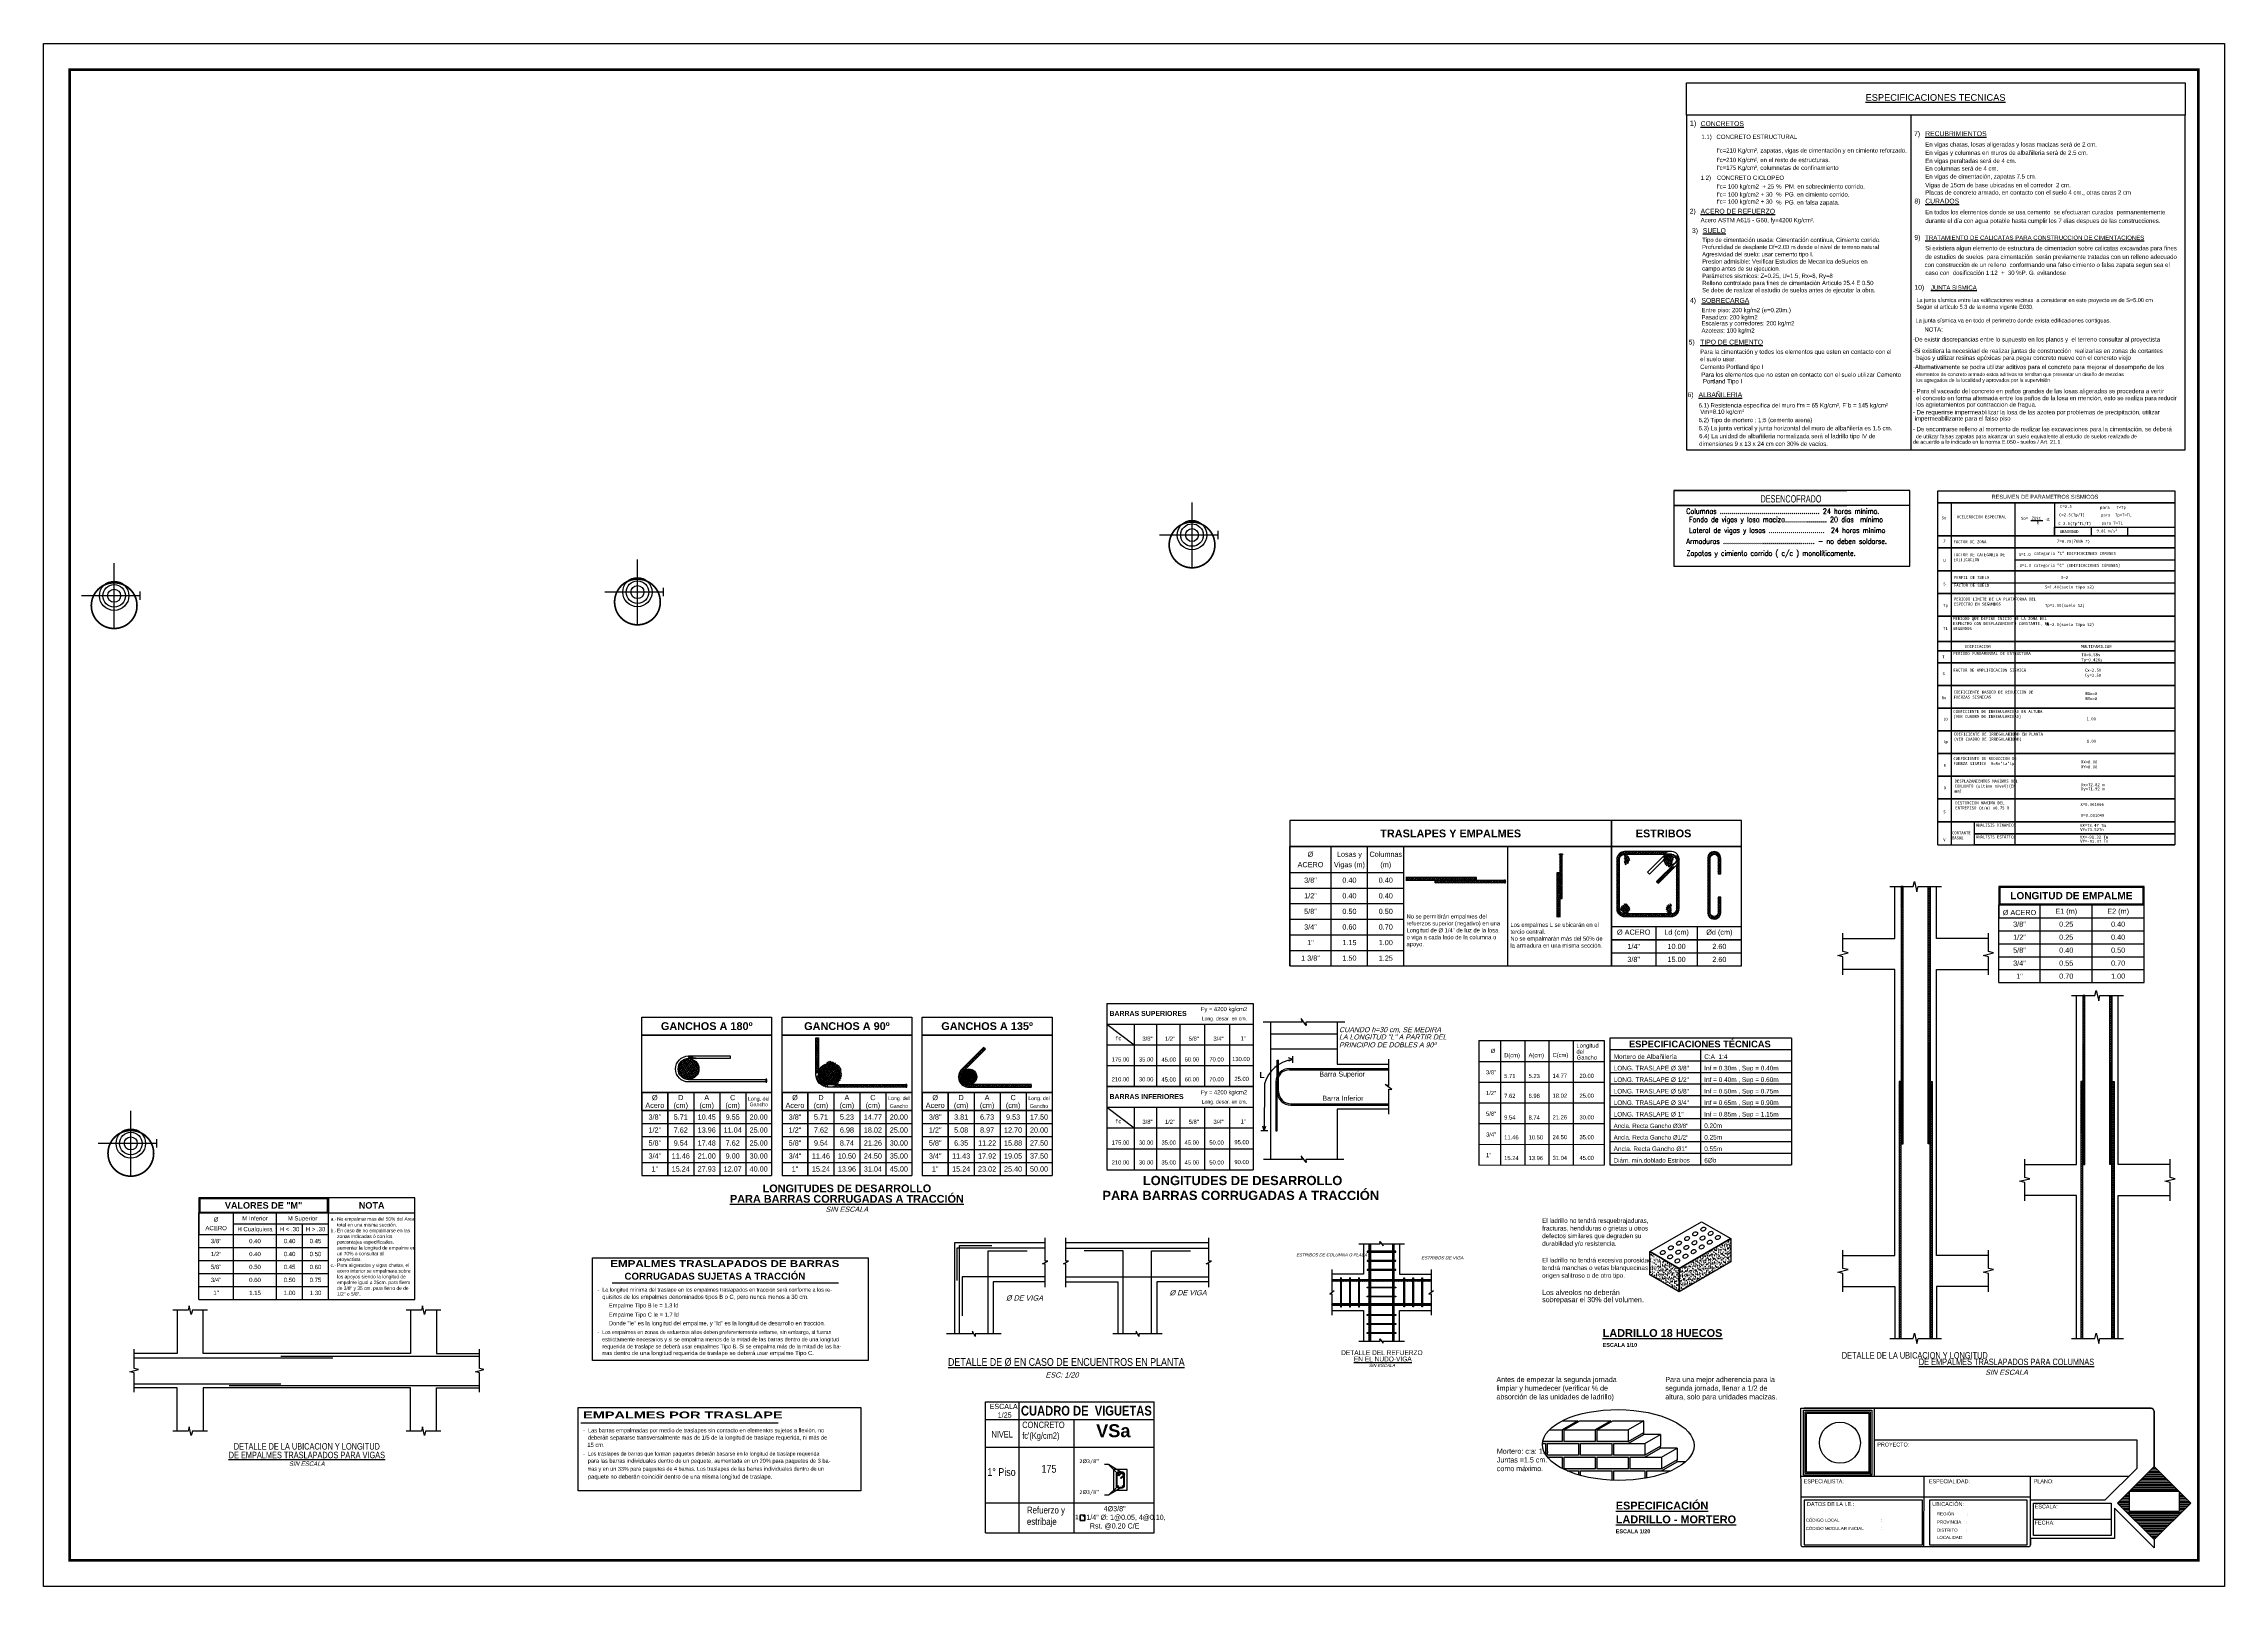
# Model space of a CAD drawing. Header units: millimetres. Extents: x 0 to 86.9, y -0.5 to 29.7.
# Drawn here: x 44.95 to 86.95, y -0.53 to 29.17 of the extents above; entities that cross this region are included whole.
import ezdxf
from ezdxf.enums import TextEntityAlignment as Align

# ---------------------------------------------------------------- set-up
doc = ezdxf.new("R2010")
doc.units = ezdxf.units.MM
doc.linetypes.add('CONTINUA', pattern=[0])
for name, color, linetype in [('.D1 cotas', 1, 'Continuous'), ('.D1 Texto', 7, 'Continuous'), ('.N1 Acero Estribo', 254, 'Continuous'), ('.N1 Acero Long02 0.3mm', 1, 'Continuous'), ('.N1 Cimiento Corrido', 253, 'Continuous'), ('.N1 Cuadros', 253, 'Continuous'), ('.N2 Viga Detalle', 6, 'Continuous'), ('00 AR_Muro Bajo', 7, 'Continuous'), ('008', 8, 'Continuous'), ('ACOTACIONES', 2, 'Continuous'), ('CAPA8', 210, 'Continuous'), ('CEM_02', 2, 'Continuous'), ('CEM_TEXTOS 1', 3, 'Continuous'), ('CEM_TEXTOS 3', 6, 'Continuous'), ('Complemento', 133, 'Continuous'), ('CUADRO INTERIOR', 133, 'Continuous'), ('CUADROS', 5, 'Continuous'), ('E_Acero', 2, 'Continuous'), ('E_Estribo', 1, 'Continuous'), ('E_Estribos', 142, 'Continuous'), ('E_Fierros', 2, 'Continuous'), ('G_Achurados', 35, 'Continuous'), ('G_Acotación', 114, 'Continuous'), ('G_Complemento', 190, 'Continuous'), ('G_Cuadros', 253, 'Continuous'), ('G_Proyección', 8, 'Continuous'), ('G_Texto', 122, 'Continuous'), ('LADRILLO', 30, 'Continuous'), ('MEMBR', 250, 'Continuous'), ('Texto', 7, 'Continuous')]:
    doc.layers.add(name, color=color, linetype=linetype)
doc.styles.add('Anot 2mm', font='arial', dxfattribs={"width": 0.82})
doc.styles.add('Anot 3mm', font='arial', dxfattribs={"width": 0.82})
doc.styles.add('Anot 5mm', font='arialbd')
doc.styles.add('ARIAL', font='arial')
doc.styles.add('arialblak', font='arialblak')
doc.styles.add('BIL', font='arial', dxfattribs={"width": 0.82})
doc.styles.add('BQR DETALLES', font='arial', dxfattribs={"width": 0.82})
doc.styles.add('Lenin_Narrow', font='arial', dxfattribs={"width": 0.82})
doc.styles.add('LETRAS', font='arial')
doc.styles.add('llamada 50', font='romans', dxfattribs={"width": 0.85})
doc.styles.add('LOGOTIPO', font='swissb')
doc.styles.add('MENBRETE1', font='arial')
doc.styles.add('MtXpl_Britannic_Bold', font='BRITANIC')
doc.styles.get("Standard").update_dxf_attribs({"font": 'SimKai'})
doc.styles.add('Titulo Detalles', font='swissb')
doc.styles.add('Titulo(Ambientes)', font='sanssb__')
doc.styles.add('TITULOS', font='TITULOS')
pattern_1 = [(30, (7.371343, 9.974098), (-0.015875, 0.02749630657), []), (120, (7.371343, 9.974098), (-0.02749630657, -0.015875), [])]
pattern_2 = [(120, (481.12466829, 843.01303412), (-0.0001082531762, -6.25000004e-05), []), (210, (481.12466829, 843.01303412), (6.25000004e-05, -0.0001082531762), [])]

# ---------------------------------------------------------------- blocks, each defined once
blk = doc.blocks.new('PLT_418')
at = {"layer": '.N1 Cuadros'}
for p, q in [((2496.154, 1422.775), (2496.411, 1422.775)), ((2496.411, 1422.775), (2496.411, 1420.155)), ((2498.395, 1422.775), (2498.395, 1422.134)), ((2497.943, 1422.431), (2498.172, 1422.431)), ((2497.635, 1421.673), (2500.716, 1421.673)), ((2496.411, 1421.235), (2500.716, 1421.235)), ((2496.411, 1420.155), (2496.411, 1416.185)), ((2498.142, 1419.924), (2498.648, 1419.924)), ((2499.155, 1419.924), (2499.661, 1419.924)), ((2500.167, 1419.924), (2500.674, 1419.924)), ((2496.154, 1416.185), (2500.716, 1416.185))]:
    blk.add_line(p, q, dxfattribs=at)
for points in [[(2496.154, 1423.006), (2500.716, 1423.006), (2500.716, 1422.775), (2496.154, 1422.775)], [(2496.154, 1422.775), (2500.716, 1422.775), (2500.716, 1422.134), (2496.154, 1422.134)], [(2496.154, 1422.134), (2500.716, 1422.134), (2500.716, 1421.903), (2496.154, 1421.903)], [(2496.154, 1421.903), (2500.716, 1421.903), (2500.716, 1421.466), (2496.154, 1421.466)], [(2496.154, 1421.466), (2500.716, 1421.466), (2500.716, 1421.029), (2496.154, 1421.029)], [(2496.154, 1421.029), (2500.716, 1421.029), (2500.716, 1420.592), (2496.154, 1420.592)], [(2496.154, 1420.592), (2500.716, 1420.592), (2500.716, 1420.1), (2496.154, 1420.1)], [(2496.154, 1420.1), (2500.716, 1420.1), (2500.716, 1419.924), (2496.154, 1419.924)], [(2496.154, 1419.924), (2500.717, 1419.924), (2500.717, 1419.694), (2496.154, 1419.694)], [(2496.154, 1419.694), (2500.716, 1419.694), (2500.716, 1419.256), (2496.154, 1419.256)], [(2496.154, 1419.256), (2500.716, 1419.256), (2500.716, 1418.819), (2496.154, 1418.819)], [(2496.154, 1418.819), (2500.716, 1418.819), (2500.716, 1418.382), (2496.154, 1418.382)], [(2496.154, 1418.382), (2500.716, 1418.382), (2500.716, 1417.945), (2496.154, 1417.945)], [(2496.154, 1417.945), (2500.716, 1417.945), (2500.716, 1417.508), (2496.154, 1417.508)], [(2496.154, 1417.508), (2500.716, 1417.508), (2500.716, 1417.071), (2496.154, 1417.071)], [(2496.154, 1417.071), (2500.716, 1417.071), (2500.716, 1416.634), (2496.154, 1416.634)], [(2496.859, 1416.403), (2500.716, 1416.403), (2500.716, 1416.185), (2496.859, 1416.185)], [(2496.86, 1416.634), (2500.716, 1416.634), (2500.716, 1416.403), (2496.86, 1416.403)]]:
    blk.add_lwpolyline(points, close=True, dxfattribs=at)
for points in [[(2496.844, 1422.775), (2497.635, 1422.775), (2497.635, 1416.185)], [(2498.395, 1422.134), (2498.395, 1422.304), (2500.716, 1422.304)], [(2498.395, 1422.304), (2499.104, 1422.304), (2499.104, 1422.134), (2499.813, 1422.134), (2499.813, 1422.304)], [(2496.154, 1416.185), (2496.154, 1416.634), (2500.716, 1416.634), (2500.716, 1416.185)]]:
    blk.add_lwpolyline(points, dxfattribs=at)
at = {"layer": '.D1 Texto', "insert": (2497.187, 1422.927), "char_height": 0.07694, "width": 3.14559, "attachment_point": 1, "style": 'ARIAL'}
blk.add_mtext('RESUMEN DE PARAMETROS SISMICOS', dxfattribs=at)
at = {"layer": '.D1 Texto', "attachment_point": 1}
for s, insert, char_height, width in [('C=2.5(Tp/T)', (2498.485, 1422.571), 0.05775, 1.13052), ('C=2.5', (2498.505, 1422.731), 0.0577, 1.13052), ('para   T<Tp', (2499.277, 1422.714), 0.05775, 1.13052), ('para  Tp<T<TL', (2499.293, 1422.567), 0.05775, 1.13052), ('So', (2496.224, 1422.512), 0.0577, 1.13052), ('ACELERACION ESPECTRAL', (2496.518, 1422.53), 0.05775, 1.13052), ('So=', (2497.752, 1422.503), 0.0577, 1.13052), ('ZUSC', (2497.956, 1422.503), 0.0577, 1.13052), ('R', (2498.052, 1422.415), 0.0577, 1.13052), ('.g', (2498.213, 1422.496), 0.0577, 1.13052), ('C=2.5(Tp*TL/T)', (2498.472, 1422.403), 0.05775, 1.13052), ('GRAVEDAD', (2498.5, 1422.247), 0.0577, 1.13052), ('9.81 m/s²', (2499.207, 1422.261), 0.0577, 1.13052), ('para T>TL', (2499.306, 1422.412), 0.0577, 1.13052), ('Z', (2496.256, 1422.06), 0.0577, 1.13052), ('FACTOR DE CATEGORIA DE EDIFICACION', (2496.454, 1421.803), 0.05775, 1.13052), ('FACTOR DE ZONA', (2496.454, 1422.052), 0.05775, 1.13052), ('U=1.0 ', (2497.713, 1421.807), 0.0577, 1.13052), ('categoria "C" EDIFICACIONES COMUNES  ', (2498.001, 1421.828), 0.05775, 2.60461), ('Z=0.25(ZONA 2)', (2498.449, 1422.06), 0.05775, 1.13052), ('U', (2496.256, 1421.692), 0.0577, 1.13052), ('PERFIL DE SUELO', (2496.461, 1421.364), 0.05775, 1.13052), ('U=1.0 categoria "C" (EDIFICACIONES COMUNES)', (2497.725, 1421.597), 0.05775, 3.99792), ('S=2', (2498.523, 1421.364), 0.0577, 1.13052), ('S', (2496.256, 1421.242), 0.0577, 1.13052), ('PERIODO LIMITE DE LA PLATAFORMA DEL ESPECTRO EN SEGUNDOS', (2496.461, 1420.949), 0.05775, 1.58489), ('FACTOR DE SUELO', (2496.461, 1421.213), 0.05775, 1.13052), ('S=1.40(suelo tipo s2)', (2498.214, 1421.181), 0.05775, 1.64864), ('Tp', (2496.256, 1420.826), 0.0577, 1.13052), ('PERIODO QUE DEFINE INICIO DE LA ZONA DEL ESPECTRO CON DESPLAZAMIENTO CONSTANTE, EN SEGUNDOS', (2496.444, 1420.572), 0.05775, 1.65226), ('Tp=1.00(suelo S2)', (2498.214, 1420.827), 0.05775, 1.13052), ('TL=2.0(suelo tipo S2)', (2498.214, 1420.458), 0.05775, 1.13052), ('TL', (2496.256, 1420.383), 0.0577, 1.13052), ('EDIFICACION ', (2496.674, 1420.036), 0.05775, 0.68174), ('MULTIFAMILIAR', (2498.911, 1420.033), 0.05775, 0.68174), ('T', (2496.235, 1419.834), 0.0577, 1.13052), ('PERIODO FUNDAMENTAL DE ESTRUCTURA', (2496.449, 1419.902), 0.05775, 2.02774), ('Ty=0.426s', (2498.915, 1419.778), 0.0577, 0.68174), ('TX=0.58s', (2498.918, 1419.877), 0.0577, 0.68174), ('G', (2496.243, 1419.514), 0.0577, 1.13052), ('FACTOR DE AMPLIFICACION SISMICA', (2496.449, 1419.581), 0.05775, 1.59357), ('Cy=2.50', (2498.98, 1419.482), 0.0577, 0.68174), ('Cx=2.50 ', (2498.983, 1419.58), 0.0577, 0.68174), ('Ro', (2496.224, 1419.049), 0.0577, 1.13052), ('COEFICIENTE DE IRREGULARIDAD EN ALTURA (VER CUADRO DE IRREGULARIDAD)', (2496.449, 1418.784), 0.05775, 1.59357), ('COEFICIENTE BASICO DE REDUCCION DE FUERZAS SISMICAS', (2496.455, 1419.159), 0.05775, 1.59357), ('lO', (2496.251, 1418.635), 0.0577, 1.13052), ('COEFICIENTE DE IRREGULARIDAD EN PLANTA (VER CUADRO DE IRREGULARIDAD)', (2496.459, 1418.35), 0.05775, 1.59357), ('1.00', (2499.015, 1418.642), 0.0577, 0.68174), ('lp', (2496.253, 1418.204), 0.0577, 1.13052), ('1.00', (2499.019, 1418.213), 0.0577, 0.68174), ('R', (2496.262, 1417.743), 0.0577, 1.13052), ('COEFICIENTE DE REDUCCION DE FUERZA SISMICA  R=Ro*la*lp', (2496.451, 1417.878), 0.05775, 1.13052), ('D', (2496.268, 1417.315), 0.0577, 1.13052), ('DESPLAZAMIENTOS MAXIMOS DEL CONJUNTO (ultimo nivel)(EN mm)', (2496.475, 1417.445), 0.05775, 1.13052), ('Dx=72.82 m', (2498.91, 1417.375), 0.0577, 1.13712), ('Dy=71.92 m', (2498.91, 1417.296), 0.0577, 1.11234), ('S', (2496.255, 1416.85), 0.0577, 1.13052), ('DISTORCION MAXIMA DEL ENTREPISO (d/n) x0.75 R', (2496.487, 1417.024), 0.05775, 1.13052), ('X=0.001066', (2498.897, 1416.994), 0.0577, 0.68174), ('Y=0.001049', (2498.906, 1416.784), 0.0577, 0.68174), ('V', (2496.255, 1416.315), 0.0577, 1.13052), ('CORTANTE BASAL', (2496.423, 1416.448), 0.05775, 0.42732), ('ANALISIS DINAMICO', (2496.883, 1416.596), 0.05775, 0.69599), ('ANALISIS ESTATICO', (2496.884, 1416.368), 0.05775, 0.72219), ('VX=73.47 Tn', (2498.889, 1416.591), 0.05775, 0.96445), ('VX=-91.32 Tn', (2498.889, 1416.366), 0.05775, 1.00003), ('VY=73.52Tn', (2498.894, 1416.511), 0.0577, 0.77559), ('VY=-91.37 Tn', (2498.894, 1416.285), 0.05775, 1.21381)]:
    blk.add_mtext(s, dxfattribs=dict(at, insert=insert, char_height=char_height, width=width))
at = {"layer": '.D1 Texto', "char_height": 0.0577, "attachment_point": 1}
for s, insert in [('RXo=8', (2498.995, 1419.128)), ('RYo=8', (2498.995, 1419.032)), ('RX=8.00', (2498.908, 1417.813)), ('RY=8.00', (2498.908, 1417.717))]:
    blk.add_mtext(s, dxfattribs=dict(at, insert=insert))
blk = doc.blocks.new('PLT_ET')
for p, q in [((2922.446, 1599.947), (2922.446, 1600.569)), ((2922.446, 1600.569), (2932.055, 1600.569)), ((2932.055, 1600.569), (2932.055, 1599.947))]:
    blk.add_line(p, q)
for points in [[(2922.446, 1593.504), (2932.055, 1593.504), (2932.055, 1599.947), (2922.446, 1599.947)], [(2926.769, 1593.504), (2932.055, 1593.504), (2932.055, 1599.947), (2926.769, 1599.947)]]:
    blk.add_lwpolyline(points, close=True)
at = {"style": 'arialblak'}
blk.add_text('%%UESPECIFICACIONES TECNICAS', height=0.12771, dxfattribs=at).set_placement((2927.245, 1600.285), align=Align.MIDDLE_CENTER)
for s, height, style, p in [('1) ', 0.1037, 'arialblak', (2922.51, 1599.735)), ('%%UCONCRETOS', 0.09334, 'arialblak', (2922.721, 1599.735)), ('1.1) ', 0.083, 'arialblak', (2922.736, 1599.486)), ('CONCRETO ESTRUCTURAL', 0.08297, 'arialblak', (2923.026, 1599.486)), ('7) ', 0.0933, 'arialblak', (2926.832, 1599.541)), ('%%URECUBRIMIENTOS', 0.09334, 'arialblak', (2927.047, 1599.541)), ('En vigas chatas, losas aligeradas y losas macizas será de 2 cm.', 0.08297, 'BIL', (2927.047, 1599.34)), ("f'c=210 Kg/cm², zapatas, vigas de cimentación y en cimiento reforzado.", 0.08297, 'BIL', (2923.033, 1599.224)), ("f'c=210 Kg/cm², en el resto de estructuras.", 0.08297, 'BIL', (2923.033, 1599.04)), ("f'c=175 Kg/cm², columnetas de confinamiento", 0.08297, 'BIL', (2923.033, 1598.891)), ('En vigas y columnas en muros de albañileria será de 2.5 cm.', 0.08297, 'BIL', (2927.047, 1599.18)), ('En vigas peraltadas será de 4 cm.', 0.08297, 'BIL', (2927.047, 1599.023)), ('En columnas será de 4 cm.', 0.08297, 'BIL', (2927.047, 1598.877)), ('1.2) ', 0.083, 'arialblak', (2922.721, 1598.698)), ("f'c= 100 kg/cm2  + 25 ", 0.08297, 'BIL', (2923.033, 1598.531)), ('CONCRETO CICLOPEO', 0.08297, 'arialblak', (2923.033, 1598.698)), ('%  PM. en sobrecimiento corrido.', 0.08297, 'BIL', (2924.177, 1598.531)), ('Vigas de 15cm de base ubicadas en el corredor  2 cm.', 0.08297, 'BIL', (2927.047, 1598.556)), ('En vigas de cimentación, zapatas 7.5 cm.', 0.08297, 'BIL', (2927.047, 1598.723)), ('2) ', 0.0933, 'arialblak', (2922.51, 1598.049)), ('%%UACERO DE REFUERZO', 0.09334, 'arialblak', (2922.72, 1598.049)), ("f'c= 100 kg/cm2 + 30 ", 0.08297, 'BIL', (2923.033, 1598.375)), ("f'c= 100 kg/cm2 + 30 ", 0.08297, 'BIL', (2923.033, 1598.239)), ('%  PG. en cimiento corrido.', 0.08297, 'BIL', (2924.177, 1598.378)), ('%  PG. en falsa zapata.', 0.08297, 'BIL', (2924.177, 1598.224)), ('8) ', 0.0933, 'arialblak', (2926.838, 1598.244)), ('%%UCURADOS', 0.0933, 'arialblak', (2927.047, 1598.244)), ('Placas de concreto armado, en contacto con el suelo 4 cm., otras caras 2 cm', 0.08297, 'BIL', (2927.047, 1598.414)), ('En todos los elementos donde se usa cemento  se efectuaran curados  permanentemente               ', 0.08297, 'BIL', (2927.047, 1598.036)), ('3)', 0.0933, 'arialblak', (2922.554, 1597.675)), ('Acero ASTM A615 - G60, fy=4200 Kg/cm².', 0.08297, 'BIL', (2922.721, 1597.882)), ('%%USUELO', 0.0933, 'arialblak', (2922.764, 1597.676)), ('durante el día con agua potable hasta cumplir los 7 días despues de las construcciones.', 0.08297, 'BIL', (2927.047, 1597.87)), ('9) ', 0.0933, 'arialblak', (2926.838, 1597.543)), ('%%UTRATAMIENTO DE CALICATAS PARA CONSTRUCCION DE CIMENTACIONES', 0.08297, 'arialblak', (2927.047, 1597.543)), ('de estudios de suelos  para cimentación  serán previamente tratadas con un relleno adecuado', 0.08297, 'BIL', (2927.047, 1597.176)), ('Si existiera algun elemento de estructura de cimentacion sobre calicatas excavadas para fines ', 0.08297, 'BIL', (2927.047, 1597.342)), (' con construcción de un relleno  conformando una falso cimiento o falsa zapata segun sea el ', 0.08297, 'BIL', (2927.002, 1597.022)), ('caso con  dosificación 1:12  +  30 %P. G. evitandose ', 0.08297, 'BIL', (2927.05, 1596.868)), ('4) ', 0.0933, 'arialblak', (2922.515, 1596.331)), ('%%USOBRECARGA', 0.09334, 'arialblak', (2922.737, 1596.331)), ('10) ', 0.0933, 'arialblak', (2926.838, 1596.583)), ('%%UJUNTA SISMICA', 0.08297, 'arialblak', (2927.157, 1596.583)), ('Entre piso: 200 kg/m2 (e=0.20m.)', 0.08297, 'BIL', (2922.737, 1596.151)), ('Pasadizo: 200 kg/m2 ', 0.08297, 'BIL', (2922.737, 1596.013)), ('La junta sísmica va en todo el perimetro donde exista edificaciones contiguas.', 0.07799, 'BIL', (2926.859, 1595.953)), ('5) ', 0.0933, 'arialblak', (2922.49, 1595.529)), ('%%UTIPO DE CEMENTO', 0.09334, 'arialblak', (2922.712, 1595.529)), ('Azoteas: 100 kg/m2 ', 0.08297, 'BIL', (2922.737, 1595.758)), ('Escaleras y corredores: 200 kg/m2 ', 0.08297, 'BIL', (2922.737, 1595.896)), ('-De existir discrepancias entre lo supuesto en los planos y  el terreno consultar al proyectista', 0.08297, 'BIL', (2926.809, 1595.587)), ('NOTA:', 0.083, 'arialblak', (2927.031, 1595.778)), ('el suelo usar.', 0.08297, 'BIL', (2922.712, 1595.208)), ('Para la cimentación y todos los elementos que esten en contacto con el ', 0.08297, 'BIL', (2922.712, 1595.349)), ('-Si existiera la necesidad de realizar juntas de construcción  realizarlas en zonas de cortantes', 0.08297, 'BIL', (2926.809, 1595.367)), ('bajos y utilizar resinas epóxicas para pegar concreto nuevo con el concreto viejo', 0.08297, 'BIL', (2926.872, 1595.233)), ('Cemento Portland tipo I', 0.08297, 'BIL', (2922.712, 1595.058)), ('Para los elementos que no esten en contacto con el suelo utilizar Cemento', 0.08297, 'BIL', (2922.734, 1594.907)), (' Portland Tipo I', 0.08297, 'BIL', (2922.734, 1594.779)), ('-Alternativamente se podra utilizar aditivos para el concreto para mejorar el desempeño de los ', 0.08297, 'BIL', (2926.809, 1595.055)), ('elementos de concreto armado estos aditivos se tendran que presentar un diseño de mezclas ', 0.06892, 'BIL', (2926.872, 1594.922)), ('los agregados de la localidad y aprovados por la supervisión', 0.06892, 'BIL', (2926.872, 1594.809)), ('6) ', 0.0933, 'arialblak', (2922.469, 1594.517)), ('%%UALBAÑILERIA', 0.09334, 'arialblak', (2922.681, 1594.517)), ("6.1) Resistencia especifica del muro f'm = 65 Kg/cm², F´b = 145 kg/cm² ", 0.08297, 'BIL', (2922.681, 1594.317)), ('- Para el vaceado del concreto en paños grandes de las losas aligeradas se procedera a vertir ', 0.08297, 'BIL', (2926.809, 1594.591)), ('el concreto en forma alternada entre los paños de la losa en mención, esto se realiza para reducir ', 0.08297, 'BIL', (2926.872, 1594.457)), ('los agrietamientos por contraccion de fragua.', 0.08297, 'BIL', (2926.872, 1594.331)), ('6.2) Tipo de mortero : 1:5 (cemento arena)', 0.08297, 'BIL', (2922.681, 1594.034)), ('6.3) La junta vertical y junta horizontal del muro de albañilería es 1.5 cm.', 0.08297, 'BIL', (2922.681, 1593.877)), (' Vm=8.10 kg/cm²', 0.08297, 'BIL', (2922.681, 1594.194)), ('- De requerirse impermeablilizar la losa de las azotea por problemas de precipitación, utilizar', 0.08297, 'BIL', (2926.809, 1594.184)), ('- De encontrarse relleno al momento de realizar las excavaciones para la cimentación, se deberá ', 0.08297, 'BIL', (2926.809, 1593.859)), (' impermeabilizante para el falso piso', 0.08297, 'BIL', (2926.809, 1594.064)), ('dimensiones 9 x 13 x 24 cm con 30%%% de vacíos.', 0.08297, 'BIL', (2922.692, 1593.577)), ('6.4) La unidad de albañileria normalizada será el ladrillo tipo IV de ', 0.08297, 'BIL', (2922.692, 1593.725)), ('de acuerdo a lo indicado en la norma E.050 - suelos / Art. 21.1.', 0.07331, 'BIL', (2926.809, 1593.618)), ('  de utilizar falsas zapatas para alcanzar un suelo equivalente al estudio de suelos realizado de ', 0.07331, 'BIL', (2926.809, 1593.724))]:
    blk.add_text(s, height=height, dxfattribs=dict(style=style)).set_placement(p)
at = {"attachment_point": 1, "style": 'BIL'}
for s, insert, char_height in [('Agresividad del suelo: usar cemento tipo I.', (2922.75, 1597.308), 0.08297), ('Tipo de cimentación usada: Cimentación continua, Cimiento corrido.', (2922.75, 1597.585), 0.08297), ('Profundidad de desplante Df=2.00 m desde el nivel de terreno natural', (2922.75, 1597.446), 0.08043), ('campo antes de su ejecucion.', (2922.75, 1597.031), 0.08297), ('Presion admisible: Verificar Estudios de Mecanica deSuelos en', (2922.75, 1597.17), 0.08297), ('Parámetros sísmicos: Z=0.25, U=1.5, Rx=8, Ry=8', (2922.75, 1596.893), 0.08297), ('Se debe de realizar el estudio de suelos antes de ejecutar la obra.', (2922.75, 1596.617), 0.08297), ('Relleno controlado para fines de cimentación Articulo 25.4 E 0.50', (2922.75, 1596.755), 0.08297)]:
    blk.add_mtext(s, dxfattribs=dict(at, insert=insert, char_height=char_height))
at = {"insert": (2926.876, 1596.423), "char_height": 0.07799, "width": 4.4459, "attachment_point": 1, "style": 'BIL'}
blk.add_mtext('La junta sísmica entre las edificaciones vecinas  a considerar en este proyecto es de S=5.00 cm{\\C2;\\P}Según el artículo 5.3 de la norma vigente E030.', dxfattribs=at)
blk = doc.blocks.new('PLT_dghyjtuj')
at = {"layer": 'E_Acero'}
for p, q in [((2983.904, 1828.045), (2986.654, 1828.045)), ((2983.904, 1827.495), (2986.654, 1827.495))]:
    blk.add_line(p, q, dxfattribs=at)
for points in [[(2983.504, 1828.045), (2981.804, 1828.045), (2981.804, 1827.42)], [(2981.854, 1826.395), (2981.854, 1828.095), (2982.479, 1828.095)], [(2982.404, 1826.395), (2982.404, 1827.995), (2983.154, 1827.995)], [(2983.504, 1827.295), (2983.504, 1827.745), (2983.454, 1827.745), (2983.554, 1827.795), (2983.504, 1827.795), (2983.504, 1828.245)], [(2983.904, 1827.295), (2983.904, 1827.745), (2983.854, 1827.745), (2983.954, 1827.795), (2983.904, 1827.795), (2983.904, 1828.245)], [(2985.004, 1826.395), (2985.004, 1827.995), (2984.254, 1827.995)], [(2985.554, 1826.395), (2985.554, 1827.995), (2986.304, 1827.995)], [(2986.654, 1827.295), (2986.654, 1827.745), (2986.604, 1827.745), (2986.704, 1827.795), (2986.654, 1827.795), (2986.654, 1828.245)], [(2983.504, 1827.495), (2981.904, 1827.495), (2981.904, 1826.745)], [(2982.654, 1826.395), (2982.154, 1826.395), (2982.154, 1826.345), (2982.104, 1826.445), (2982.104, 1826.395), (2981.604, 1826.395)], [(2985.754, 1826.395), (2985.304, 1826.395), (2985.304, 1826.345), (2985.254, 1826.445), (2985.254, 1826.395), (2984.804, 1826.395)]]:
    blk.add_lwpolyline(points, dxfattribs=at)
at = {"layer": 'G_Complemento'}
for points in [[(2983.504, 1828.145), (2981.754, 1828.145), (2981.754, 1826.395)], [(2986.654, 1828.145), (2983.904, 1828.145)], [(2983.504, 1827.395), (2982.504, 1827.395), (2982.504, 1826.395)], [(2983.904, 1827.395), (2984.904, 1827.395), (2984.904, 1826.395)], [(2986.654, 1827.395), (2985.654, 1827.395), (2985.654, 1826.395)]]:
    blk.add_lwpolyline(points, dxfattribs=at)
at = {"layer": '.D1 Texto', "style": 'TITULOS', "width": 0.85}
blk.add_text('%%UDETALLE DE Ø EN CASO DE ENCUENTROS EN PLANTA', height=0.15, dxfattribs=at).set_placement((2981.632, 1825.779))
at = {"layer": '.D1 Texto', "style": 'Lenin_Narrow', "oblique": 15}
blk.add_text('ESC: 1/20', height=0.1, dxfattribs=at).set_placement((2983.51, 1825.555))
at = {"layer": 'G_Texto', "style": 'Lenin_Narrow', "oblique": 15}
for p in [(2982.748, 1827.037), (2985.898, 1827.137)]:
    blk.add_text('Ø DE VIGA', height=0.1, dxfattribs=at).set_placement(p)
blk = doc.blocks.new('PLT_3333333333333333')
at = {"color": 7}
for p, q in [((0.64, -0.592), (-0.64, -0.592)), ((0.64, -0.883), (-0.64, -0.883))]:
    blk.add_line(p, q, dxfattribs=at)
at = {"layer": 'Complemento'}
for p, q in [((-3.796, 0), (-3.796, -1.601)), ((-3.796, 0), (-0.98, 0)), ((-0.98, 0), (-0.98, -1.604)), ((-3.796, -0.399), (-3.271, -0.798)), ((-3.796, -0.399), (-0.98, -0.399)), ((-3.271, -0.399), (-3.271, -1.601)), ((-2.837, -0.399), (-2.837, -1.601)), ((-2.391, -0.403), (-2.391, -1.604)), ((-1.915, -0.406), (-1.915, -1.608)), ((-1.432, -0.399), (-1.432, -1.601)), ((-3.796, -0.798), (-0.98, -0.798)), ((-3.796, -1.198), (-0.98, -1.198)), ((-3.796, -1.597), (-0.98, -1.597)), ((-3.796, -1.601), (-3.796, -3.201)), ((-3.796, -1.601), (-0.98, -1.601)), ((-0.98, -1.601), (-0.98, -3.205)), ((-3.796, -2), (-3.271, -2.399)), ((-3.796, -2), (-0.98, -2)), ((-3.271, -2), (-3.271, -3.201)), ((-2.837, -2), (-2.837, -3.201)), ((-2.391, -2.003), (-2.391, -3.205)), ((-1.915, -2.007), (-1.915, -3.208)), ((-1.432, -2), (-1.432, -3.201)), ((-3.796, -2.399), (-0.98, -2.399)), ((-3.796, -2.798), (-0.98, -2.798)), ((-3.796, -3.205), (-0.98, -3.205))]:
    blk.add_line(p, q, dxfattribs=at)
at = {"layer": 'E_Acero'}
for p, q in [((-0.514, -1.399), (-0.514, -1.095)), ((-0.488, -1.356), (-0.488, -1.095)), ((-0.289, -1.252), (1.633, -1.252)), ((-0.541, -1.513), (-0.541, -2.454)), ((-0.514, -2.454), (-0.514, -1.513)), ((-0.488, -1.698), (-0.488, -1.405)), ((-0.279, -1.278), (1.633, -1.278)), ((-0.253, -1.933), (1.633, -1.933)), ((-0.253, -1.959), (1.633, -1.959)), ((-0.541, -2.454), (-0.514, -2.454))]:
    blk.add_line(p, q, dxfattribs=at)
at = {"layer": 'E_Acero', "color": 7, "ltscale": 5}
blk.add_line((-0.514, -1.095), (-0.488, -1.095), dxfattribs=at)
at = {"layer": 'E_Acero'}
for points in [[(0.785, -0.363), (0.034, -0.363), (0.04, -0.425), (-0.056, -0.291), (-0.033, -0.363), (-0.785, -0.363)], [(1.633, -2.135), (1.633, -1.649), (1.695, -1.656), (1.561, -1.56), (1.633, -1.583), (1.633, -1.076)], [(0.771, -3.005), (0.034, -3.005), (0.04, -3.066), (-0.056, -2.933), (-0.033, -3.005), (-0.778, -3.005)]]:
    blk.add_lwpolyline(points, dxfattribs=at)
for centre, radius, start, end in [((-0.279, -1.513), 0.261, 90, 180), ((-0.279, -1.513), 0.235, 90, 180), ((-0.253, -1.698), 0.261, 180, 270), ((-0.253, -1.698), 0.235, 180, 270)]:
    blk.add_arc(centre, radius, start, end, dxfattribs=at)
at = {"layer": 'G_Acotación', "color": 7, "ltscale": 5}
for p, q in [((-0.213, -1.082), (-0.3, -1.051)), ((-0.213, -1.082), (-0.3, -1.113)), ((-0.213, -1.147), (-0.213, -1.016)), ((-0.762, -1.55), (-0.763, -2.454)), ((-0.697, -2.454), (-0.828, -2.454)), ((-0.763, -2.454), (-0.794, -2.367)), ((-0.763, -2.454), (-0.732, -2.367))]:
    blk.add_line(p, q, dxfattribs=at)
blk.add_arc((-0.134, -1.731), 0.654, 96.9972, 163.9347, dxfattribs=at)
at = {"layer": 'G_Complemento'}
for points in [[(-0.64, -3.005), (-0.64, -0.363)], [(0.64, -0.363), (0.64, -1.173), (1.633, -1.173)], [(1.633, -2.038), (0.64, -2.038), (0.64, -3.005)]]:
    blk.add_lwpolyline(points, dxfattribs=at)
at = {"layer": 'CUADROS', "color": 7}
for s, height, style, p in [('BARRAS SUPERIORES', 0.09582, 'LOGOTIPO', (-3.746, -0.242)), ('Fy = 4200 kg/cm2', 0.07985, 'LETRAS', (-1.984, -0.15)), ('Long. desar. en cm.', 0.07061, 'LETRAS', (-1.969, -0.328)), ("f'c", 0.0798, 'LETRAS', (-3.625, -0.71)), ('3/8"', 0.0798, 'LETRAS', (-3.111, -0.719)), ('1/2"', 0.0798, 'LETRAS', (-2.677, -0.719)), ('5/8"', 0.0798, 'LETRAS', (-2.219, -0.719)), ('3/4"', 0.0798, 'LETRAS', (-1.743, -0.719)), ('1"', 0.0798, 'LETRAS', (-1.218, -0.712)), ('175.00', 0.0798, 'LETRAS', (-3.703, -1.119)), ('35.00', 0.0798, 'LETRAS', (-3.178, -1.119)), ('45.00', 0.0798, 'LETRAS', (-2.744, -1.122)), ('60.00', 0.0798, 'LETRAS', (-2.298, -1.119)), ('70.00', 0.0798, 'LETRAS', (-1.822, -1.119)), ('130.00', 0.0798, 'LETRAS', (-1.383, -1.112)), ('210.00', 0.0798, 'LETRAS', (-3.703, -1.501)), ('30.00', 0.0798, 'LETRAS', (-3.178, -1.501)), ('45.00', 0.0798, 'LETRAS', (-2.744, -1.505)), ('60.00', 0.0798, 'LETRAS', (-2.298, -1.501)), ('Fy = 4200 kg/cm2', 0.07985, 'LETRAS', (-1.984, -1.751)), ('70.00', 0.0798, 'LETRAS', (-1.822, -1.501)), ('25.00', 0.0798, 'LETRAS', (-1.339, -1.494)), ('BARRAS INFERIORES', 0.09582, 'LOGOTIPO', (-3.746, -1.842)), ('Long. desar. en cm.', 0.07061, 'LETRAS', (-1.969, -1.928)), ("f'c", 0.0798, 'LETRAS', (-3.625, -2.31)), ('3/8"', 0.0798, 'LETRAS', (-3.111, -2.32)), ('1/2"', 0.0798, 'LETRAS', (-2.677, -2.32)), ('5/8"', 0.0798, 'LETRAS', (-2.219, -2.32)), ('3/4"', 0.0798, 'LETRAS', (-1.743, -2.32)), ('1"', 0.0798, 'LETRAS', (-1.218, -2.313)), ('175.00', 0.0798, 'LETRAS', (-3.703, -2.719)), ('30.00', 0.0798, 'LETRAS', (-3.178, -2.719)), ('35.00', 0.0798, 'LETRAS', (-2.744, -2.719)), ('45.00', 0.0798, 'LETRAS', (-2.298, -2.719)), ('50.00', 0.0798, 'LETRAS', (-1.822, -2.719)), ('95.00', 0.0798, 'LETRAS', (-1.339, -2.712)), ('210.00', 0.0798, 'LETRAS', (-3.703, -3.102)), ('30.00', 0.0798, 'LETRAS', (-3.178, -3.102)), ('LONGITUDES DE DESARROLLO', 0.17744, 'LOGOTIPO', (-3.103, -3.499)), ('35.00', 0.0798, 'LETRAS', (-2.744, -3.102)), ('45.00', 0.0798, 'LETRAS', (-2.298, -3.102)), ('50.00', 0.0798, 'LETRAS', (-1.822, -3.102)), ('90.00', 0.0798, 'LETRAS', (-1.339, -3.095)), ('PARA BARRAS CORRUGADAS A TRACCIÓN', 0.17744, 'LOGOTIPO', (-3.882, -3.786))]:
    blk.add_text(s, height=height, dxfattribs=dict(at, style=style)).set_placement(p)
at = {"layer": 'G_Texto', "style": 'Lenin_Narrow', "oblique": 15}
for s, p in [('LA LONGITUD "L" A PARTIR DEL', (0.676, -0.695)), ('PRINCIPIO DE DOBLES A 90º', (0.676, -0.847)), ('CUANDO h=30 cm, SE MEDIRA', (0.676, -0.555))]:
    blk.add_text(s, height=0.09679, dxfattribs=at).set_placement(p)
at = {"layer": 'G_Texto', "color": 7}
for s, height, style, p in [('L', 0.116, 'Titulo(Ambientes)', (-0.807, -1.435)), ('Barra Superior', 0.09679, 'ARIAL', (0.735, -1.41)), ('Barra Inferior', 0.09679, 'ARIAL', (0.751, -1.875))]:
    blk.add_text(s, height=height, dxfattribs=dict(at, style=style)).set_placement(p, align=Align.CENTER)
blk = doc.blocks.new('PLT_DE_Traslape_Columna')
at = {"layer": 'G_Achurados'}
h = blk.add_hatch(dxfattribs=at)
h.set_pattern_fill('NET', color=256, scale=0.01, angle=45, style=0)
h.set_pattern_definition([(45, (-265.93462, -130.566443), (-0.0224506403, 0.0224506403), []), (135, (-265.93462, -130.566443), (-0.0224506403, -0.0224506403), [])])
h.paths.add_polyline_path([(-2.03, 4), (-1.99, 4), (-1.99, 8.95), (-2.03, 8.95)])
h = blk.add_hatch(dxfattribs=at)
h.set_pattern_fill('NET', color=256, scale=0.01, angle=45, style=0)
h.set_pattern_definition([(135, (262.43462, -130.566443), (0.0224506403, 0.0224506403), []), (45, (262.43462, -130.566443), (0.0224506403, -0.0224506403), [])])
h.paths.add_polyline_path([(-1.47, 4), (-1.51, 4), (-1.51, 8.95), (-1.47, 8.95)])
h = blk.add_hatch(dxfattribs=at)
h.set_pattern_fill('NET', color=256, scale=0.01, angle=45, style=0)
h.set_pattern_definition([(45, (-262.43462, -130.316443), (-0.0224506403, 0.0224506403), []), (135, (-262.43462, -130.316443), (-0.0224506403, -0.0224506403), [])])
h.paths.add_polyline_path([(1.47, 3.6), (1.51, 3.6), (1.51, 6.85), (1.47, 6.85)])
h = blk.add_hatch(dxfattribs=at)
h.set_pattern_fill('NET', color=256, scale=0.01, angle=45, style=0)
h.set_pattern_definition([(135, (265.93462, -130.316443), (0.0224506403, 0.0224506403), []), (45, (265.93462, -130.316443), (0.0224506403, -0.0224506403), [])])
h.paths.add_polyline_path([(2.03, 3.6), (1.99, 3.6), (1.99, 6.85), (2.03, 6.85)])
h = blk.add_hatch(dxfattribs=at)
h.set_pattern_fill('NET', color=256, scale=0.01, angle=45, style=0)
h.set_pattern_definition([(45, (-265.93462, -130.066443), (-0.0224506403, 0.0224506403), []), (135, (-265.93462, -130.066443), (-0.0224506403, -0.0224506403), [])])
h.paths.add_polyline_path([(-2.07, 0.25), (-2.03, 0.25), (-2.03, 5.2), (-2.07, 5.2)])
h = blk.add_hatch(dxfattribs=at)
h.set_pattern_fill('NET', color=256, scale=0.01, angle=45, style=0)
h.set_pattern_definition([(135, (262.43462, -130.066443), (0.0224506403, 0.0224506403), []), (45, (262.43462, -130.066443), (0.0224506403, -0.0224506403), [])])
h.paths.add_polyline_path([(-1.43, 0.25), (-1.47, 0.25), (-1.47, 5.2), (-1.43, 5.2)])
h = blk.add_hatch(dxfattribs=at)
h.set_pattern_fill('NET', color=256, scale=0.01, angle=45, style=0)
h.set_pattern_definition([(45, (-262.43462, -130.066443), (-0.0224506403, 0.0224506403), []), (135, (-262.43462, -130.066443), (-0.0224506403, -0.0224506403), [])])
h.paths.add_polyline_path([(1.43, 0.25), (1.47, 0.25), (1.47, 5.2), (1.43, 5.2)])
h = blk.add_hatch(dxfattribs=at)
h.set_pattern_fill('NET', color=256, scale=0.01, angle=45, style=0)
h.set_pattern_definition([(135, (265.93462, -130.066443), (0.0224506403, 0.0224506403), []), (45, (265.93462, -130.066443), (0.0224506403, -0.0224506403), [])])
h.paths.add_polyline_path([(2.07, 0.25), (2.03, 0.25), (2.03, 5.2), (2.07, 5.2)])
at = {"layer": 'E_Acero'}
for points in [[(-2.03, 4), (-1.99, 4), (-1.99, 8.95), (-2.03, 8.95)], [(-1.47, 4), (-1.51, 4), (-1.51, 8.95), (-1.47, 8.95)], [(1.47, 3.6), (1.51, 3.6), (1.51, 6.85), (1.47, 6.85)], [(2.03, 3.6), (1.99, 3.6), (1.99, 6.85), (2.03, 6.85)], [(-2.07, 0.25), (-2.03, 0.25), (-2.03, 5.2), (-2.07, 5.2)], [(-1.43, 0.25), (-1.47, 0.25), (-1.47, 5.2), (-1.43, 5.2)], [(1.43, 0.25), (1.47, 0.25), (1.47, 5.2), (1.43, 5.2)], [(2.07, 0.25), (2.03, 0.25), (2.03, 5.2), (2.07, 5.2)]]:
    blk.add_lwpolyline(points, close=True, dxfattribs=at)
at = {"layer": 'G_Complemento'}
for points in [[(-3.15, 7.95), (-2.15, 7.95), (-2.15, 8.95)], [(-0.35, 7.95), (-1.35, 7.95), (-1.35, 8.95)], [(-3.15, 1.85), (-2.15, 1.85), (-2.15, 7.35), (-3.15, 7.35)], [(-0.35, 1.85), (-1.35, 1.85), (-1.35, 7.35), (-0.35, 7.35)], [(0.35, 3.6), (1.35, 3.6), (1.35, 6.85)], [(3.15, 3.6), (2.15, 3.6), (2.15, 6.85)], [(1.35, 0.25), (1.35, 3), (0.35, 3)], [(2.15, 0.25), (2.15, 3), (3.15, 3)], [(-3.15, 1.25), (-2.15, 1.25), (-2.15, 0.25)], [(-0.35, 1.25), (-1.35, 1.25), (-1.35, 0.25)]]:
    blk.add_lwpolyline(points, dxfattribs=at)
at = {"layer": 'G_Complemento', "color": 2}
for points in [[(-2.25, 8.95), (-1.8, 8.95), (-1.775, 9.05), (-1.725, 8.85), (-1.7, 8.95), (-1.25, 8.95)], [(-3.15, 7.25), (-3.15, 7.6), (-3.25, 7.625), (-3.05, 7.675), (-3.15, 7.7), (-3.15, 8.05)], [(-0.35, 7.25), (-0.35, 7.6), (-0.45, 7.625), (-0.25, 7.675), (-0.35, 7.7), (-0.35, 8.05)], [(1.25, 6.85), (1.7, 6.85), (1.725, 6.95), (1.775, 6.75), (1.8, 6.85), (2.25, 6.85)], [(0.35, 2.9), (0.35, 3.25), (0.25, 3.275), (0.45, 3.325), (0.35, 3.35), (0.35, 3.7)], [(3.15, 2.9), (3.15, 3.25), (3.05, 3.275), (3.25, 3.325), (3.15, 3.35), (3.15, 3.7)], [(-3.15, 1.15), (-3.15, 1.5), (-3.25, 1.525), (-3.05, 1.575), (-3.15, 1.6), (-3.15, 1.95)], [(-0.35, 1.15), (-0.35, 1.5), (-0.45, 1.525), (-0.25, 1.575), (-0.35, 1.6), (-0.35, 1.95)], [(-2.25, 0.25), (-1.8, 0.25), (-1.775, 0.35), (-1.725, 0.15), (-1.7, 0.25), (-1.25, 0.25)], [(1.25, 0.25), (1.7, 0.25), (1.725, 0.35), (1.775, 0.15), (1.8, 0.25), (2.25, 0.25)]]:
    blk.add_lwpolyline(points, dxfattribs=at)
at = {"layer": 'G_Cuadros'}
for p, q in [((-0.15, 7.1), (-0.15, 8.6)), ((0.65, 7.1), (0.65, 8.6)), ((1.65, 7.1), (1.65, 8.6)), ((2.65, 7.1), (2.65, 8.6)), ((2.65, 7.1), (2.65, 8.6)), ((-0.15, 8.35), (2.65, 8.35)), ((-0.15, 8.1), (2.65, 8.1)), ((-0.15, 7.85), (2.65, 7.85)), ((-0.15, 7.6), (2.65, 7.6)), ((-0.15, 7.35), (2.65, 7.35)), ((-0.15, 7.1), (2.65, 7.1))]:
    blk.add_line(p, q, dxfattribs=at)
at = {"layer": 'G_Cuadros', "color": 201}
for points in [[(-0.15, 8.6), (2.65, 8.6), (2.65, 8.95), (-0.15, 8.95)], [(-0.15, 8.35), (2.65, 8.35), (2.65, 8.6), (-0.15, 8.6)]]:
    blk.add_lwpolyline(points, close=True, dxfattribs=at)
at = {"layer": 'G_Cuadros'}
blk.add_lwpolyline([(-0.13, 8.62), (2.63, 8.62), (2.63, 8.93), (-0.13, 8.93)], close=True, dxfattribs=at)
at = {"layer": '.D1 Texto', "style": 'Titulo Detalles'}
blk.add_text('LONGITUD DE EMPALME', height=0.13848, dxfattribs=at).set_placement((1.25, 8.775), align=Align.MIDDLE_CENTER)
at = {"layer": '.D1 Texto', "style": 'TITULOS', "width": 0.85}
for s, p in [('DETALLE DE LA UBICACION Y LONGITUD', (-1.767, -0.075)), ('%%UDE EMPALMES TRASLAPADOS PARA COLUMNAS', (0, -0.2))]:
    blk.add_text(s, height=0.12459, dxfattribs=at).set_placement(p, align=Align.MIDDLE_CENTER)
at = {"layer": '.D1 Texto', "style": 'Lenin_Narrow', "oblique": 15}
blk.add_text('SIN ESCALA', height=0.1, dxfattribs=at).set_placement((0, -0.4), align=Align.MIDDLE_CENTER)
at = {"layer": 'G_Texto', "color": 7, "style": 'ARIAL'}
for s, p in [('Ø ACERO', (0.25, 8.45)), ('E1 (m)', (1.15, 8.475)), ('E2 (m)', (2.15, 8.475)), ('3/8"', (0.25, 8.225)), ('1/2"', (0.25, 7.975)), ('0.25', (1.15, 8.225)), ('0.25', (1.15, 7.975)), ('0.40', (2.15, 8.225)), ('0.40', (2.15, 7.975)), ('5/8"', (0.25, 7.725)), ('0.40', (1.15, 7.725)), ('0.50', (2.15, 7.725)), ('3/4"', (0.25, 7.475)), ('1"', (0.25, 7.225)), ('0.55', (1.15, 7.475)), ('0.70', (1.15, 7.225)), ('0.70', (2.15, 7.475)), ('1.00', (2.15, 7.225))]:
    blk.add_text(s, height=0.1, dxfattribs=at).set_placement(p, align=Align.MIDDLE_CENTER)
blk = doc.blocks.new('PLT_1111111111')
at = {"layer": 'Complemento'}
blk.add_lwpolyline([(0, 0), (5.303, 0), (5.303, -1.979), (0, -1.979)], close=True, dxfattribs=at)
at = {"layer": 'CUADROS', "color": 7}
blk.add_line((0.374, -0.481), (4.737, -0.481), dxfattribs=at)
at = {"layer": 'CUADROS', "color": 7, "style": 'LOGOTIPO', "width": 1.2}
blk.add_text('EMPALMES TRASLAPADOS DE BARRAS ', height=0.13308, dxfattribs=at).set_placement((0.339, -0.177))
at = {"layer": 'CUADROS', "color": 7}
for s, height, style, p in [(' CORRUGADAS SUJETAS A TRACCIÓN', 0.13308, 'LOGOTIPO', (0.562, -0.42)), ('-  La longitud mínima del traslape en los empalmes traslapados en tracción será conforme a los re-', 0.07379, 'LETRAS', (0.093, -0.65)), ('   quisitos de los empalmes denominados tipos B o C, pero nunca menos a 30 cm.', 0.07985, 'LETRAS', (0.093, -0.79)), ('Empalme Tipo B le = 1.3 ld', 0.07985, 'LETRAS', (0.311, -0.955)), ('Empalme Tipo C le = 1.7 ld', 0.07985, 'LETRAS', (0.311, -1.133)), ('Donde "le" es la longitud del empalme, y "ld" es la longitud de desarrollo en tracción.', 0.07985, 'LETRAS', (0.311, -1.299)), ('-  Los empalmes en zonas de esfuerzos altos deben preferentemente evitarse, sin embargo, si fueran', 0.07165, 'LETRAS', (0.093, -1.466)), ('   estrictamente necesarios y si se empalma menos de la mitad de las barras dentro de una longitud ', 0.07537, 'LETRAS', (0.093, -1.607)), ('requerida de traslape se deberá usar empalmes Tipo B. Si se empalma más de la mitad de las ba-', 0.07548, 'LETRAS', (0.187, -1.744)), ('rras dentro de una longitud requerida de traslape se deberá usar empalme Tipo C.', 0.07985, 'LETRAS', (0.187, -1.872))]:
    blk.add_text(s, height=height, dxfattribs=dict(at, style=style)).set_placement(p)
blk = doc.blocks.new('PLT_5555555555555555555')
at = {"layer": 'Complemento'}
for p, q in [((0, 0), (-3.498, 0)), ((-3.498, 0), (-3.498, -0.222)), ((0, 0), (0, -0.222)), ((-6.025, -0.048), (-6.025, -2.444)), ((-6.025, -0.048), (-3.613, -0.048)), ((-5.605, -0.048), (-5.605, -2.444)), ((-5.135, -0.048), (-5.135, -2.444)), ((-4.673, -0.048), (-4.673, -2.44)), ((-4.206, -0.052), (-4.206, -2.441)), ((-3.613, -0.048), (-3.613, -2.444)), ((0, -0.222), (-3.498, -0.222)), ((0, -0.222), (-3.498, -0.222)), ((-3.498, -0.222), (-3.498, -2.44)), ((0, -0.222), (0, -2.218)), ((-6.025, -0.447), (-3.613, -0.447)), ((0, -0.444), (-3.498, -0.444)), ((0, -0.665), (-3.498, -0.665)), ((0, -0.444), (0, -2.44)), ((-6.025, -0.847), (-3.613, -0.847)), ((-6.025, -1.246), (-3.613, -1.246)), ((0, -0.887), (-3.498, -0.887)), ((0, -1.109), (-3.498, -1.109)), ((-6.025, -1.645), (-3.613, -1.645)), ((0, -1.331), (-3.498, -1.331)), ((0, -1.553), (-3.498, -1.553)), ((-6.025, -2.044), (-3.613, -2.041)), ((0, -1.774), (-3.498, -1.774)), ((0, -1.996), (-3.498, -1.996)), ((-6.025, -2.444), (-3.613, -2.441)), ((0, -2.218), (-3.498, -2.218)), ((-3.498, -2.44), (0, -2.44))]:
    blk.add_line(p, q, dxfattribs=at)
at = {"layer": 'CUADROS'}
for p, q in [((-1.754, -0.222), (-1.754, -0.444)), ((-1.754, -0.444), (-1.754, -2.218)), ((-1.754, -0.665), (-1.754, -2.44))]:
    blk.add_line(p, q, dxfattribs=at)
at = {"layer": 'CUADROS', "color": 7, "style": 'LETRAS'}
for s, height, p in [('Ø', 0.0798, (-5.795, -0.285)), ('D(cm)', 0.0798, (-5.536, -0.368)), ('A(cm)', 0.0798, (-5.066, -0.368)), ('C(cm)', 0.0798, (-4.604, -0.365)), ('del', 0.0798, (-4.144, -0.3)), ('Longitud', 0.0798, (-4.144, -0.183)), ('Gancho', 0.0798, (-4.138, -0.411)), ('Mortero de Albañilería', 0.08872, (-3.427, -0.399)), ('C:A  1:4', 0.0887, (-1.683, -0.399)), ('3/8"', 0.0798, (-5.885, -0.696)), ('5.71', 0.0798, (-5.536, -0.768)), ('5.23', 0.0798, (-5.066, -0.768)), ('14.77', 0.0798, (-4.604, -0.764)), ('20.00', 0.0798, (-4.086, -0.765)), ('LONG. TRASLAPE Ø 3/8"', 0.08872, (-3.427, -0.621)), ('LONG. TRASLAPE Ø 1/2"', 0.08872, (-3.427, -0.843)), ('Inf = 0.30m , Sup = 0.40m', 0.08872, (-1.683, -0.621)), ('Inf = 0.40m , Sup = 0.60m', 0.08872, (-1.683, -0.843)), ('1/2"', 0.0798, (-5.885, -1.095)), ('7.62', 0.0798, (-5.536, -1.15)), ('6.98', 0.0798, (-5.066, -1.15)), ('18.02', 0.0798, (-4.604, -1.147)), ('25.00', 0.0798, (-4.086, -1.147)), ('LONG. TRASLAPE Ø 5/8"', 0.08872, (-3.427, -1.065)), ('LONG. TRASLAPE Ø 3/4"', 0.08872, (-3.427, -1.286)), ('Inf = 0.50m , Sup = 0.75m', 0.08872, (-1.683, -1.065)), ('Inf = 0.65m , Sup = 0.90m', 0.08872, (-1.683, -1.286)), ('5/8"', 0.0798, (-5.885, -1.495)), ('9.54', 0.0798, (-5.536, -1.566)), ('8.74', 0.0798, (-5.066, -1.566)), ('21.26', 0.0798, (-4.604, -1.563)), ('30.00', 0.0798, (-4.086, -1.563)), ('Ancla. Recta Gancho Ø3/8"', 0.084, (-3.427, -1.73)), ('LONG. TRASLAPE Ø 1"', 0.08872, (-3.427, -1.508)), ('0.20m', 0.0887, (-1.683, -1.73)), ('Inf = 0.85m , Sup = 1.15m', 0.08872, (-1.683, -1.508)), ('3/4"', 0.0798, (-5.885, -1.894)), ('11.46', 0.0798, (-5.536, -1.949)), ('10.50', 0.0798, (-5.066, -1.949)), ('24.50', 0.0798, (-4.604, -1.945)), ('35.00', 0.0798, (-4.086, -1.946)), ('Ancla. Recta Gancho Ø1/2"', 0.084, (-3.427, -1.952)), ('Ancla. Recta Gancho Ø1"', 0.08872, (-3.427, -2.174)), ('0.25m', 0.0887, (-1.683, -1.952)), ('0.55m', 0.0887, (-1.683, -2.174)), ('1"', 0.0798, (-5.885, -2.293)), ('15.24', 0.0798, (-5.536, -2.348)), ('13.96', 0.0798, (-5.066, -2.348)), ('31.04', 0.0798, (-4.604, -2.345)), ('45.00', 0.0798, (-4.086, -2.345)), ('Diám. mín.doblado Estribos', 0.08549, (-3.427, -2.395)), ('6Øb', 0.0887, (-1.683, -2.395))]:
    blk.add_text(s, height=height, dxfattribs=at).set_placement(p)
at = {"layer": 'CUADROS', "color": 7, "style": 'LOGOTIPO'}
blk.add_text('ESPECIFICACIONES TÉCNICAS', height=0.12837, dxfattribs=at).set_placement((-1.767, -0.177), align=Align.CENTER)
blk = doc.blocks.new('PLT_666666666666')
at = {"layer": 'Complemento'}
blk.add_lwpolyline([(0, 1.604), (5.444, 1.604), (5.444, 0), (0, 0)], close=True, dxfattribs=at)
at = {"layer": 'CUADROS', "color": 7}
for p, q in [((0.055, 1.31), (3.84, 1.31)), ((0.067, 1.31), (3.852, 1.31))]:
    blk.add_line(p, q, dxfattribs=at)
at = {"layer": 'CUADROS', "color": 7, "style": 'LOGOTIPO', "width": 1.5}
blk.add_text('EMPALMES POR TRASLAPE', height=0.13308, dxfattribs=at).set_placement((0.096, 1.395))
at = {"layer": 'CUADROS', "color": 7, "style": 'LETRAS'}
for s, height, p in [('-  Las barras empalmadas por medio de traslapes sin contacto en elementos sujetos a flexión, no', 0.07712, (0.096, 1.127)), ('15 cm.', 0.0798, (0.177, 0.846)), ('   deberán separarse transversalmente más de 1/5 de la longitud de traslape requerida, ni más de', 0.07782, (0.096, 0.987)), ('-  Los traslapes de barras que forman paquetes deberán basarse en la longitud de traslape requerida', 0.07271, (0.096, 0.68)), ('   rras y en un 33% para paquetes de 4 barras. Los traslapes de las barras individuales dentro de un', 0.07491, (0.096, 0.387)), ('   para las barras individuales dentro de un pequete, aumentada en un 20% para paquetes de 3 ba-', 0.07746, (0.096, 0.54)), ('   paquete no deberán coincidir dentro de una misma longitud de traslape.', 0.07985, (0.096, 0.234))]:
    blk.add_text(s, height=height, dxfattribs=at).set_placement(p)
blk = doc.blocks.new('PLT_ETHRTYJTY')
at = {"layer": 'E_Acero'}
for p, q in [((2911.486, 1816.909), (2916.086, 1816.909)), ((2914.886, 1816.949), (2919.486, 1816.949)), ((2911.486, 1816.309), (2914.886, 1816.309)), ((2913.686, 1816.269), (2919.486, 1816.269))]:
    blk.add_line(p, q, dxfattribs=at)
at = {"layer": 'G_Complemento', "color": 2}
for points in [[(2913.186, 1818.009), (2912.836, 1818.009), (2912.811, 1817.909), (2912.761, 1818.109), (2912.736, 1818.009), (2912.386, 1818.009)], [(2918.586, 1818.009), (2918.236, 1818.009), (2918.211, 1817.909), (2918.161, 1818.109), (2918.136, 1818.009), (2917.786, 1818.009)], [(2911.486, 1816.109), (2911.486, 1816.559), (2911.386, 1816.584), (2911.586, 1816.634), (2911.486, 1816.659), (2911.486, 1817.109)], [(2919.486, 1816.109), (2919.486, 1816.559), (2919.386, 1816.584), (2919.586, 1816.634), (2919.486, 1816.659), (2919.486, 1817.109)], [(2913.186, 1815.209), (2912.836, 1815.209), (2912.811, 1815.109), (2912.761, 1815.309), (2912.736, 1815.209), (2912.386, 1815.209)], [(2918.586, 1815.209), (2918.236, 1815.209), (2918.211, 1815.109), (2918.161, 1815.309), (2918.136, 1815.209), (2917.786, 1815.209)]]:
    blk.add_lwpolyline(points, dxfattribs=at)
at = {"layer": 'G_Complemento'}
for points in [[(2912.486, 1818.009), (2912.486, 1817.009), (2911.486, 1817.009)], [(2917.886, 1818.009), (2917.886, 1817.009), (2913.086, 1817.009), (2913.086, 1818.009)], [(2918.486, 1818.009), (2918.486, 1817.009), (2919.486, 1817.009)], [(2912.486, 1815.209), (2912.486, 1816.209), (2911.486, 1816.209)], [(2917.886, 1815.209), (2917.886, 1816.209), (2913.086, 1816.209), (2913.086, 1815.209)], [(2918.486, 1815.209), (2918.486, 1816.209), (2919.486, 1816.209)]]:
    blk.add_lwpolyline(points, dxfattribs=at)
at = {"layer": 'G_Cuadros'}
for p, q in [((2917.986, 1818.259), (2917.986, 1820.609)), ((2912.986, 1818.259), (2912.986, 1820.259)), ((2913.786, 1818.259), (2913.786, 1820.259)), ((2914.786, 1818.259), (2914.786, 1820.259)), ((2915.986, 1818.259), (2915.986, 1820.259)), ((2912.986, 1819.759), (2915.986, 1819.759)), ((2913.786, 1820.009), (2915.986, 1820.009)), ((2915.386, 1818.259), (2915.386, 1820.009)), ((2912.986, 1819.459), (2915.986, 1819.459)), ((2912.986, 1819.159), (2915.986, 1819.159)), ((2912.986, 1818.859), (2915.986, 1818.859)), ((2912.986, 1818.559), (2915.986, 1818.559)), ((2912.986, 1818.259), (2917.986, 1818.259))]:
    blk.add_line(p, q, dxfattribs=at)
for points in [[(2912.986, 1820.259), (2915.986, 1820.259), (2915.986, 1820.609), (2912.986, 1820.609)], [(2913.006, 1820.279), (2915.966, 1820.279), (2915.966, 1820.589), (2913.006, 1820.589)], [(2915.986, 1820.259), (2917.986, 1820.259), (2917.986, 1820.609), (2915.986, 1820.609)], [(2912.986, 1819.759), (2915.986, 1819.759), (2915.986, 1820.259), (2912.986, 1820.259)]]:
    blk.add_lwpolyline(points, close=True, dxfattribs=at)
at = {"layer": '.D1 Texto', "style": 'Titulo Detalles'}
for s, p in [('VALORES DE "M"', (2914.486, 1820.434)), ('NOTA', (2916.986, 1820.434))]:
    blk.add_text(s, height=0.15, dxfattribs=at).set_placement(p, align=Align.MIDDLE_CENTER)
at = {"layer": '.D1 Texto', "style": 'TITULOS', "width": 0.85}
for s, p in [('%%UDE EMPALMES TRASLAPADOS PARA VIGAS', (2915.486, 1814.659)), ('DETALLE DE LA UBICACION Y LONGITUD', (2915.486, 1814.859))]:
    blk.add_text(s, height=0.15, dxfattribs=at).set_placement(p, align=Align.MIDDLE_CENTER)
at = {"layer": '.D1 Texto', "style": 'Lenin_Narrow', "oblique": 15}
blk.add_text('SIN ESCALA', height=0.1, dxfattribs=at).set_placement((2915.486, 1814.459), align=Align.MIDDLE_CENTER)
at = {"layer": '.D1 Texto', "char_height": 0.08, "attachment_point": 1, "style": 'ARIAL'}
for s, insert in [('No empalmar mas del 50% del Area', (2916.186, 1820.159)), ('total en una misma sección.', (2916.186, 1820.025)), ('zonas indicadas ó con los', (2916.186, 1819.759)), ('porcentajes especificados,', (2916.186, 1819.625)), ('En caso de no empalmarse en las', (2916.186, 1819.892)), ('aumentar la longitud de empalme en', (2916.186, 1819.492)), ('un 70% o consultar al', (2916.186, 1819.359)), ('proyectista.', (2916.186, 1819.225)), ('Para aligerados y vigas chatas, el', (2916.186, 1819.092)), ('acero interior se empalmara sobre', (2916.186, 1818.959)), ('empalme igual a 25cm. para fierro', (2916.186, 1818.692)), ('de 3/8" y 35 cm. para fierro de de', (2916.186, 1818.559)), ('los apoyos siendo la longitud de', (2916.186, 1818.825)), ('1/2" o 5/8".', (2916.186, 1818.425))]:
    blk.add_mtext(s, dxfattribs=dict(at, insert=insert))
at = {"layer": 'G_Texto', "color": 7, "style": 'ARIAL'}
for s, p in [('Ø', (2913.386, 1820.109)), ('M Inferior', (2914.286, 1820.134)), ('M Superior', (2915.386, 1820.134)), ('ACERO', (2913.386, 1819.909)), ('3/8"', (2913.386, 1819.609)), ('H Cualquiera', (2914.286, 1819.884)), ('0.40', (2914.286, 1819.609)), ('H < .30', (2915.086, 1819.884)), ('0.40', (2915.086, 1819.609)), ('H > .30', (2915.686, 1819.884)), ('0.45', (2915.686, 1819.609)), ('5/8"', (2913.386, 1819.009)), ('1/2"', (2913.386, 1819.309)), ('0.40', (2914.286, 1819.309)), ('0.40', (2915.086, 1819.309)), ('0.50', (2915.686, 1819.309)), ('3/4"', (2913.386, 1818.709)), ('0.50', (2914.286, 1819.009)), ('0.60', (2914.286, 1818.709)), ('0.45', (2915.086, 1819.009)), ('0.50', (2915.086, 1818.709)), ('0.60', (2915.686, 1819.009)), ('0.75', (2915.686, 1818.709)), ('1"', (2913.386, 1818.409)), ('1.15', (2914.286, 1818.409)), ('1.00', (2915.086, 1818.409)), ('1.30', (2915.686, 1818.409))]:
    blk.add_text(s, height=0.1, dxfattribs=at).set_placement(p, align=Align.MIDDLE_CENTER)
at = {"layer": 'G_Texto', "style": 'ARIAL'}
for s, p in [('a.-', (2916.036, 1820.079)), ('b.-', (2916.036, 1819.809)), ('c.-', (2916.036, 1819.009))]:
    blk.add_text(s, height=0.08, dxfattribs=at).set_placement(p)
blk = doc.blocks.new('PLT_DHEFTUYK')
at = {"layer": 'E_Estribo'}
h = blk.add_hatch(dxfattribs=at)
h.set_pattern_fill('NET', scale=0.01, angle=30, style=0)
h.set_pattern_definition(pattern_1)
h.paths.add_polyline_path([(2927.319, 1817.74), (2927.169, 1817.74), (2927.169, 1817.79), (2927.2, 1817.789), (2927.23, 1817.783), (2927.26, 1817.774), (2927.288, 1817.761), (2927.314, 1817.745)], flags=0)
h = blk.add_hatch(dxfattribs=at)
h.set_pattern_fill('NET', scale=0.01, angle=30, style=0)
h.set_pattern_definition(pattern_1)
edge = h.paths.add_edge_path()
edge.add_line((2931.369, 1817.24), (2931.369, 1817.22))
edge.add_line((2931.369, 1817.22), (2931.379, 1817.218))
edge.add_line((2931.379, 1817.218), (2931.359, 1817.213))
edge.add_line((2931.359, 1817.213), (2931.369, 1817.21))
edge.add_line((2931.369, 1817.21), (2931.369, 1817.19))
edge.add_line((2931.369, 1817.19), (2929.869, 1817.19))
edge.add_arc((2929.869, 1817.44), 0.25, 180, 90, ccw=False)
edge.add_line((2929.619, 1817.44), (2929.619, 1818.14))
edge.add_line((2929.619, 1818.14), (2929.669, 1818.14))
edge.add_line((2929.669, 1818.14), (2929.669, 1817.44))
edge.add_arc((2929.869, 1817.44), 0.2, 180, 270)
edge.add_line((2929.869, 1817.24), (2931.369, 1817.24))
h = blk.add_hatch(dxfattribs=at)
h.set_pattern_fill('NET', scale=0.01, angle=30, style=0)
h.set_pattern_definition([(30, (2746.862415, 1707.86677), (-0.015875, 0.0274963066), []), (120, (2746.862415, 1707.86677), (-0.0274963066, -0.015875), [])])
edge = h.paths.add_edge_path()
edge.add_line((2933.769, 1817.24), (2932.569, 1817.24))
edge.add_arc((2932.569, 1817.39), 0.15, 225, 90, ccw=False)
edge.add_line((2932.463, 1817.497), (2932.887, 1817.921))
edge.add_line((2932.887, 1817.921), (2932.852, 1817.956))
edge.add_line((2932.852, 1817.956), (2932.428, 1817.532))
edge.add_arc((2932.569, 1817.39), 0.2, 135, 270)
edge.add_line((2932.569, 1817.19), (2933.769, 1817.19))
edge.add_line((2933.769, 1817.19), (2933.769, 1817.21))
edge.add_line((2933.769, 1817.21), (2933.759, 1817.213))
edge.add_line((2933.759, 1817.213), (2933.779, 1817.218))
edge.add_line((2933.779, 1817.218), (2933.769, 1817.22))
edge.add_line((2933.769, 1817.22), (2933.769, 1817.24))
h = blk.add_hatch(dxfattribs=at)
h.set_pattern_fill('NET', scale=0.01, angle=30, style=0)
h.set_pattern_definition(pattern_1)
edge = h.paths.add_edge_path()
edge.add_arc((2927.169, 1817.54), 0.2, 0, 360)
h = blk.add_hatch(dxfattribs=at)
h.set_pattern_fill('NET', scale=0.01, angle=30, style=0)
h.set_pattern_definition(pattern_1)
edge = h.paths.add_edge_path()
edge.add_arc((2929.869, 1817.44), 0.2, 0, 360)
h = blk.add_hatch(dxfattribs=at)
h.set_pattern_fill('NET', scale=0.01, angle=30, style=0)
edge = h.paths.add_edge_path()
edge.add_arc((2932.569, 1817.39), 0.15, 0, 360)
at = {"layer": 'E_Acero'}
for points in [[(2928.669, 1817.34), (2928.669, 1817.32), (2928.679, 1817.318), (2928.659, 1817.313), (2928.669, 1817.31), (2928.669, 1817.29), (2927.169, 1817.29, -1), (2927.169, 1817.79), (2927.969, 1817.79), (2927.969, 1817.74), (2927.169, 1817.74, 1), (2927.169, 1817.34)], [(2931.369, 1817.24), (2931.369, 1817.22), (2931.379, 1817.218), (2931.359, 1817.213), (2931.369, 1817.21), (2931.369, 1817.19), (2929.869, 1817.19, -0.414214), (2929.619, 1817.44), (2929.619, 1818.14), (2929.669, 1818.14), (2929.669, 1817.44, 0.414214), (2929.869, 1817.24)], [(2933.769, 1817.24), (2932.569, 1817.24, -0.668179), (2932.463, 1817.497), (2932.887, 1817.921), (2932.852, 1817.956), (2932.428, 1817.532, 0.668179), (2932.569, 1817.19), (2933.769, 1817.19), (2933.769, 1817.21), (2933.759, 1817.213), (2933.779, 1817.218), (2933.769, 1817.22)]]:
    blk.add_lwpolyline(points, format="xyb", close=True, dxfattribs=at)
for centre, radius in [((2927.169, 1817.54), 0.2), ((2929.869, 1817.44), 0.2), ((2932.569, 1817.39), 0.15)]:
    blk.add_circle(centre, radius, dxfattribs=at)
at = {"layer": 'G_Complemento', "color": 7}
for points in [[(2928.669, 1817.275), (2928.669, 1817.31), (2928.659, 1817.313), (2928.679, 1817.318), (2928.669, 1817.32), (2928.669, 1817.355)], [(2931.369, 1817.175), (2931.369, 1817.21), (2931.359, 1817.213), (2931.379, 1817.218), (2931.369, 1817.22), (2931.369, 1817.255)], [(2933.769, 1817.175), (2933.769, 1817.21), (2933.759, 1817.213), (2933.779, 1817.218), (2933.769, 1817.22), (2933.769, 1817.255)]]:
    blk.add_lwpolyline(points, dxfattribs=at)
at = {"layer": 'G_Cuadros'}
for p, q in [((2926.269, 1817.09), (2928.769, 1817.09)), ((2926.269, 1817.09), (2926.269, 1815.49)), ((2927.269, 1817.09), (2927.269, 1815.49)), ((2927.769, 1817.09), (2927.769, 1815.49)), ((2928.269, 1817.09), (2928.269, 1815.49)), ((2928.969, 1817.09), (2931.469, 1817.09)), ((2928.969, 1817.09), (2928.969, 1815.49)), ((2929.469, 1817.09), (2929.469, 1815.49)), ((2929.969, 1817.09), (2929.969, 1815.49)), ((2930.469, 1817.09), (2930.469, 1815.49)), ((2930.969, 1817.09), (2930.969, 1815.49)), ((2931.469, 1817.09), (2931.469, 1815.49)), ((2931.669, 1817.09), (2934.169, 1817.09)), ((2931.669, 1817.09), (2931.669, 1815.49)), ((2932.169, 1817.09), (2932.169, 1815.49)), ((2932.669, 1817.09), (2932.669, 1815.49)), ((2933.169, 1817.09), (2933.169, 1815.49)), ((2933.669, 1817.09), (2933.669, 1815.49)), ((2934.169, 1817.09), (2934.169, 1815.49)), ((2926.269, 1816.74), (2928.769, 1816.74)), ((2928.969, 1816.74), (2931.469, 1816.74)), ((2931.669, 1816.74), (2934.169, 1816.74)), ((2926.269, 1816.49), (2928.769, 1816.49)), ((2926.269, 1816.24), (2928.769, 1816.24)), ((2928.969, 1816.49), (2931.469, 1816.49)), ((2928.969, 1816.24), (2931.469, 1816.24)), ((2931.669, 1816.49), (2934.169, 1816.49)), ((2931.669, 1816.24), (2934.169, 1816.24)), ((2926.269, 1815.99), (2928.769, 1815.99)), ((2926.269, 1815.74), (2928.769, 1815.74)), ((2928.969, 1815.99), (2931.469, 1815.99)), ((2928.969, 1815.74), (2931.469, 1815.74)), ((2931.669, 1815.99), (2934.169, 1815.99)), ((2931.669, 1815.74), (2934.169, 1815.74)), ((2926.269, 1815.49), (2928.769, 1815.49)), ((2928.969, 1815.49), (2931.469, 1815.49)), ((2931.669, 1815.49), (2934.169, 1815.49))]:
    blk.add_line(p, q, dxfattribs=at)
at = {"layer": 'G_Cuadros', "color": 7}
for p, q in [((2926.769, 1817.09), (2926.769, 1815.49)), ((2928.769, 1817.09), (2928.769, 1815.49))]:
    blk.add_line(p, q, dxfattribs=at)
at = {"layer": 'G_Cuadros'}
for points in [[(2928.769, 1818.19), (2926.269, 1818.19), (2926.269, 1818.54), (2928.769, 1818.54)], [(2928.769, 1817.09), (2926.269, 1817.09), (2926.269, 1818.19), (2928.769, 1818.19)], [(2931.469, 1818.19), (2928.969, 1818.19), (2928.969, 1818.54), (2931.469, 1818.54)], [(2931.469, 1817.09), (2928.969, 1817.09), (2928.969, 1818.19), (2931.469, 1818.19)], [(2934.169, 1818.19), (2931.669, 1818.19), (2931.669, 1818.54), (2934.169, 1818.54)], [(2934.169, 1817.09), (2931.669, 1817.09), (2931.669, 1818.19), (2934.169, 1818.19)], [(2926.269, 1815.49), (2926.769, 1815.49), (2926.769, 1817.09), (2926.269, 1817.09)], [(2928.769, 1816.74), (2926.269, 1816.74), (2926.269, 1817.09), (2928.769, 1817.09)], [(2928.969, 1815.49), (2929.469, 1815.49), (2929.469, 1817.09), (2928.969, 1817.09)], [(2931.469, 1816.74), (2928.969, 1816.74), (2928.969, 1817.09), (2931.469, 1817.09)], [(2931.669, 1815.49), (2932.169, 1815.49), (2932.169, 1817.09), (2931.669, 1817.09)], [(2934.169, 1816.74), (2931.669, 1816.74), (2931.669, 1817.09), (2934.169, 1817.09)]]:
    blk.add_lwpolyline(points, close=True, dxfattribs=at)
at = {"layer": 'G_Texto', "style": 'Titulo Detalles'}
for s, p in [('GANCHOS A 180º', (2927.519, 1818.365)), ('GANCHOS A 90º', (2930.219, 1818.365)), ('GANCHOS A 135º', (2932.919, 1818.365)), ('LONGITUDES DE DESARROLLO', (2930.219, 1815.24)), ('%%UPARA BARRAS CORRUGADAS A TRACCIÓN', (2930.219, 1815.04))]:
    blk.add_text(s, height=0.15, dxfattribs=at).set_placement(p, align=Align.MIDDLE_CENTER)
at = {"layer": 'G_Texto', "color": 7, "style": 'ARIAL'}
for s, height, p in [('Ø', 0.1, (2926.519, 1816.94)), ('D', 0.1, (2927.019, 1816.94)), ('A', 0.1, (2927.519, 1816.94)), ('C', 0.1, (2928.019, 1816.94)), ('Long. del', 0.0721, (2928.521, 1816.93)), ('Ø', 0.1, (2929.219, 1816.94)), ('D', 0.1, (2929.719, 1816.94)), ('A', 0.1, (2930.219, 1816.94)), ('C', 0.1, (2930.719, 1816.94)), ('Long. del', 0.0721, (2931.219, 1816.94)), ('Ø', 0.1, (2931.919, 1816.94)), ('D', 0.1, (2932.419, 1816.94)), ('A', 0.1, (2932.919, 1816.94)), ('C', 0.1, (2933.419, 1816.94)), ('Long. del', 0.0721, (2933.919, 1816.94)), ('Acero', 0.1, (2926.519, 1816.79)), ('3/8"', 0.1, (2926.519, 1816.565)), ('(cm)', 0.1, (2927.019, 1816.79)), ('5.71', 0.1, (2927.019, 1816.565)), ('10.45', 0.1, (2927.519, 1816.565)), ('(cm)', 0.1, (2927.519, 1816.79)), ('(cm)', 0.1, (2928.019, 1816.79)), ('9.55', 0.1, (2928.019, 1816.565)), ('Gancho', 0.0721, (2928.521, 1816.822)), ('20.00', 0.1, (2928.519, 1816.565)), ('Acero', 0.1, (2929.219, 1816.79)), ('3/8"', 0.1, (2929.219, 1816.565)), ('(cm)', 0.1, (2929.719, 1816.79)), ('5.71', 0.1, (2929.719, 1816.565)), ('(cm)', 0.1, (2930.219, 1816.79)), ('5.23', 0.1, (2930.219, 1816.565)), ('14.77', 0.1, (2930.719, 1816.565)), ('(cm)', 0.1, (2930.719, 1816.79)), ('Gancho', 0.0721, (2931.219, 1816.79)), ('20.00', 0.1, (2931.219, 1816.565)), ('Acero', 0.1, (2931.919, 1816.79)), ('3/8"', 0.1, (2931.919, 1816.565)), ('(cm)', 0.1, (2932.419, 1816.79)), ('3.81', 0.1, (2932.419, 1816.565)), ('(cm)', 0.1, (2932.919, 1816.79)), ('6.73', 0.1, (2932.919, 1816.565)), ('(cm)', 0.1, (2933.419, 1816.79)), ('9.53', 0.1, (2933.419, 1816.565)), ('Gancho', 0.0721, (2933.919, 1816.79)), ('17.50', 0.1, (2933.919, 1816.565)), ('5/8"', 0.1, (2926.519, 1816.065)), ('1/2"', 0.1, (2926.519, 1816.315)), ('7.62', 0.1, (2927.019, 1816.315)), ('9.54', 0.1, (2927.019, 1816.065)), ('13.96', 0.1, (2927.519, 1816.315)), ('17.48', 0.1, (2927.519, 1816.065)), ('11.04', 0.1, (2928.019, 1816.315)), ('7.62', 0.1, (2928.019, 1816.065)), ('25.00', 0.1, (2928.519, 1816.315)), ('25.00', 0.1, (2928.519, 1816.065)), ('5/8"', 0.1, (2929.219, 1816.065)), ('1/2"', 0.1, (2929.219, 1816.315)), ('7.62', 0.1, (2929.719, 1816.315)), ('9.54', 0.1, (2929.719, 1816.065)), ('8.74', 0.1, (2930.219, 1816.065)), ('6.98', 0.1, (2930.219, 1816.315)), ('21.26', 0.1, (2930.719, 1816.065)), ('18.02', 0.1, (2930.719, 1816.315)), ('30.00', 0.1, (2931.219, 1816.065)), ('25.00', 0.1, (2931.219, 1816.315)), ('5/8"', 0.1, (2931.919, 1816.065)), ('1/2"', 0.1, (2931.919, 1816.315)), ('5.08', 0.1, (2932.419, 1816.315)), ('6.35', 0.1, (2932.419, 1816.065)), ('11.22', 0.1, (2932.919, 1816.065)), ('8.97', 0.1, (2932.919, 1816.315)), ('12.70', 0.1, (2933.419, 1816.315)), ('15.88', 0.1, (2933.419, 1816.065)), ('20.00', 0.1, (2933.919, 1816.315)), ('27.50', 0.1, (2933.919, 1816.065)), ('3/4"', 0.1, (2926.519, 1815.815)), ('1"', 0.1, (2926.519, 1815.565)), ('11.46', 0.1, (2927.019, 1815.815)), ('15.24', 0.1, (2927.019, 1815.565)), ('21.00', 0.1, (2927.519, 1815.815)), ('27.93', 0.1, (2927.519, 1815.565)), ('12.07', 0.1, (2928.019, 1815.565)), ('9.00', 0.1, (2928.019, 1815.815)), ('40.00', 0.1, (2928.519, 1815.565)), ('30.00', 0.1, (2928.519, 1815.815)), ('3/4"', 0.1, (2929.219, 1815.815)), ('1"', 0.1, (2929.219, 1815.565)), ('11.46', 0.1, (2929.719, 1815.815)), ('15.24', 0.1, (2929.719, 1815.565)), ('10.50', 0.1, (2930.219, 1815.815)), ('13.96', 0.1, (2930.219, 1815.565)), ('31.04', 0.1, (2930.719, 1815.565)), ('24.50', 0.1, (2930.719, 1815.815)), ('45.00', 0.1, (2931.219, 1815.565)), ('35.00', 0.1, (2931.219, 1815.815)), ('3/4"', 0.1, (2931.919, 1815.815)), ('1"', 0.1, (2931.919, 1815.565)), ('11.43', 0.1, (2932.419, 1815.815)), ('15.24', 0.1, (2932.419, 1815.565)), ('23.02', 0.1, (2932.919, 1815.565)), ('17.92', 0.1, (2932.919, 1815.815)), ('25.40', 0.1, (2933.419, 1815.565)), ('19.05', 0.1, (2933.419, 1815.815)), ('37.50', 0.1, (2933.919, 1815.815)), ('50.00', 0.1, (2933.919, 1815.565))]:
    blk.add_text(s, height=height, dxfattribs=at).set_placement(p, align=Align.CENTER)
at = {"layer": 'G_Texto', "style": 'Lenin_Narrow', "oblique": 15}
blk.add_text('SIN ESCALA', height=0.1, dxfattribs=at).set_placement((2930.219, 1814.84), align=Align.MIDDLE_CENTER)
blk = doc.blocks.new('PLT_WTYHDXFTUJ')
at = {"layer": 'E_Estribo'}
h = blk.add_hatch(dxfattribs=at)
h.set_pattern_fill('NET', scale=0.01, angle=30, style=0)
h.paths.add_polyline_path([(2923.298, 1809.78), (2923.278, 1809.78), (2923.275, 1809.77), (2923.27, 1809.79), (2923.268, 1809.78), (2923.248, 1809.78), (2923.248, 1810.63), (2923.298, 1810.63)])
h = blk.add_hatch(dxfattribs=at)
h.set_pattern_fill('NET', scale=0.01, angle=30, style=0)
h.paths.add_polyline_path([(2923.348, 1810.98), (2923.328, 1810.98), (2923.325, 1810.97), (2923.32, 1810.99), (2923.318, 1810.98), (2923.298, 1810.98), (2923.298, 1810.13), (2923.348, 1810.13)])
h = blk.add_hatch(dxfattribs=at)
h.set_pattern_fill('NET', scale=0.01, angle=30, style=0)
edge = h.paths.add_edge_path()
edge.add_arc((2925.448, 1810.88), 0.15, 315, 90)
edge.add_line((2925.448, 1811.03), (2924.548, 1811.03))
edge.add_arc((2924.548, 1810.88), 0.15, 90, 180)
edge.add_line((2924.398, 1810.88), (2924.398, 1809.93))
edge.add_arc((2924.548, 1809.93), 0.15, 180, 270)
edge.add_line((2924.548, 1809.78), (2925.448, 1809.78))
edge.add_arc((2925.448, 1809.93), 0.15, 270, 0)
edge.add_line((2925.598, 1809.93), (2925.598, 1810.88))
edge.add_arc((2925.448, 1810.88), 0.15, 45, 360, ccw=False)
edge.add_line((2925.554, 1810.774), (2925.548, 1810.767))
edge.add_line((2925.548, 1810.767), (2925.548, 1809.93))
edge.add_arc((2925.448, 1809.93), 0.1, 90, 360, ccw=False)
edge.add_line((2925.448, 1809.83), (2924.548, 1809.83))
edge.add_arc((2924.548, 1809.93), 0.1, 180, 90, ccw=False)
edge.add_line((2924.448, 1809.93), (2924.448, 1810.88))
edge.add_arc((2924.548, 1810.88), 0.1, 270, 180, ccw=False)
edge.add_line((2924.548, 1810.98), (2925.448, 1810.98))
edge.add_arc((2925.448, 1810.88), 0.1, 360, 270, ccw=False)
edge.add_arc((2925.448, 1810.88), 0.1, 45, 0, ccw=False)
edge.add_line((2925.519, 1810.809), (2925.165, 1810.455))
edge.add_line((2925.165, 1810.455), (2925.2, 1810.42))
edge.add_line((2925.2, 1810.42), (2925.554, 1810.774))
h = blk.add_hatch(dxfattribs=at)
h.set_pattern_fill('NET', scale=0.01, angle=30, style=0)
h.paths.add_polyline_path([(2925.372, 1810.945), (2925.368, 1810.94), (2925.365, 1810.935), (2925.361, 1810.93), (2925.358, 1810.924), (2925.356, 1810.919), (2925.354, 1810.913), (2925.352, 1810.907), (2925.35, 1810.901), (2925.349, 1810.895), (2925.348, 1810.889), (2925.348, 1810.882), (2925.348, 1810.876), (2925.348, 1810.87), (2925.349, 1810.864), (2925.35, 1810.857), (2925.352, 1810.851), (2925.354, 1810.845), (2925.356, 1810.84), (2925.359, 1810.834), (2925.362, 1810.829), (2925.365, 1810.823), (2925.369, 1810.818), (2925.373, 1810.813), (2925.377, 1810.809), (2925.377, 1810.95)], flags=0)
h = blk.add_hatch(dxfattribs=at)
h.set_pattern_fill('NET', scale=0.01, angle=30, style=0)
edge = h.paths.add_edge_path()
edge.add_line((2926.398, 1810.155), (2926.348, 1810.155))
edge.add_line((2926.348, 1810.155), (2926.348, 1809.855))
edge.add_arc((2926.273, 1809.855), 0.075, 180, 360, ccw=False)
edge.add_line((2926.198, 1809.855), (2926.198, 1810.905))
edge.add_arc((2926.273, 1810.905), 0.075, 360, 180, ccw=False)
edge.add_line((2926.348, 1810.905), (2926.348, 1810.605))
edge.add_line((2926.348, 1810.605), (2926.398, 1810.605))
edge.add_line((2926.398, 1810.605), (2926.398, 1810.905))
edge.add_arc((2926.273, 1810.905), 0.125, 0, 180)
edge.add_line((2926.148, 1810.905), (2926.148, 1809.855))
edge.add_arc((2926.273, 1809.855), 0.125, 180, 0)
edge.add_line((2926.398, 1809.855), (2926.398, 1810.155))
h = blk.add_hatch(dxfattribs=at)
h.set_pattern_fill('NET', scale=0.01, angle=30, style=0)
h.paths.add_polyline_path([(2920.348, 1810.53), (2920.348, 1810.51), (2920.358, 1810.507), (2920.338, 1810.502), (2920.348, 1810.5), (2920.348, 1810.48), (2921.698, 1810.48), (2921.698, 1810.53)])
h = blk.add_hatch(dxfattribs=at)
h.set_pattern_fill('NET', scale=0.01, angle=30, style=0)
h.paths.add_polyline_path([(2922.248, 1810.48), (2922.248, 1810.46), (2922.258, 1810.457), (2922.238, 1810.452), (2922.248, 1810.45), (2922.248, 1810.43), (2920.898, 1810.43), (2920.898, 1810.48)])
at = {"layer": '.N1 Cuadros'}
for p, q in [((2926.298, 1811.63), (2924.298, 1811.63)), ((2926.798, 1808.83), (2926.798, 1811.63)), ((2918.098, 1808.83), (2918.098, 1811.13)), ((2918.898, 1808.83), (2918.898, 1811.13)), ((2919.598, 1808.83), (2919.598, 1811.13)), ((2920.298, 1808.83), (2920.298, 1811.13)), ((2922.298, 1808.83), (2922.298, 1811.13)), ((2924.298, 1808.83), (2924.298, 1811.13)), ((2918.098, 1810.63), (2920.298, 1810.63)), ((2918.098, 1810.33), (2920.298, 1810.33)), ((2918.098, 1810.03), (2920.298, 1810.03)), ((2918.098, 1809.73), (2920.298, 1809.73)), ((2918.098, 1809.43), (2920.298, 1809.43)), ((2918.098, 1809.13), (2920.298, 1809.13)), ((2924.298, 1809.33), (2926.798, 1809.33)), ((2924.298, 1809.08), (2926.798, 1809.08)), ((2918.098, 1808.83), (2926.798, 1808.83)), ((2924.298, 1808.83), (2926.798, 1808.83))]:
    blk.add_line(p, q, dxfattribs=at)
for points in [[(2918.098, 1811.13), (2924.298, 1811.13), (2924.298, 1811.63), (2918.098, 1811.63)], [(2924.298, 1811.13), (2926.798, 1811.13), (2926.798, 1811.63), (2924.298, 1811.63)], [(2918.098, 1810.63), (2920.298, 1810.63), (2920.298, 1811.13), (2918.098, 1811.13)], [(2918.098, 1808.83), (2924.298, 1808.83), (2924.298, 1811.13), (2918.098, 1811.13)], [(2924.298, 1808.83), (2926.798, 1808.83), (2926.798, 1811.13), (2924.298, 1811.13)], [(2924.298, 1809.33), (2926.798, 1809.33), (2926.798, 1809.58), (2924.298, 1809.58)], [(2924.298, 1808.83), (2926.798, 1808.83), (2926.798, 1809.33), (2924.298, 1809.33)]]:
    blk.add_lwpolyline(points, close=True, dxfattribs=at)
for points in [[(2925.148, 1809.58), (2925.148, 1808.83)], [(2925.948, 1809.58), (2925.948, 1808.83)]]:
    blk.add_lwpolyline(points, dxfattribs=at)
at = {"layer": 'E_Acero'}
for points in [[(2923.298, 1809.78), (2923.278, 1809.78), (2923.275, 1809.77), (2923.27, 1809.79), (2923.268, 1809.78), (2923.248, 1809.78), (2923.248, 1810.63), (2923.298, 1810.63)], [(2923.348, 1810.98), (2923.328, 1810.98), (2923.325, 1810.97), (2923.32, 1810.99), (2923.318, 1810.98), (2923.298, 1810.98), (2923.298, 1810.13), (2923.348, 1810.13)], [(2920.348, 1810.53), (2920.348, 1810.51), (2920.358, 1810.507), (2920.338, 1810.502), (2920.348, 1810.5), (2920.348, 1810.48), (2921.698, 1810.48), (2921.698, 1810.53)], [(2922.248, 1810.48), (2922.248, 1810.46), (2922.258, 1810.457), (2922.238, 1810.452), (2922.248, 1810.45), (2922.248, 1810.43), (2920.898, 1810.43), (2920.898, 1810.48)]]:
    blk.add_lwpolyline(points, close=True, dxfattribs=at)
for points in [[(2925.554, 1810.774, 0.668179), (2925.448, 1811.03), (2924.548, 1811.03, 0.414214), (2924.398, 1810.88), (2924.398, 1809.93, 0.414214), (2924.548, 1809.78), (2925.448, 1809.78, 0.414214), (2925.598, 1809.93), (2925.598, 1810.88, -0.198912), (2925.554, 1810.774), (2925.548, 1810.767), (2925.548, 1809.93, -0.414214), (2925.448, 1809.83), (2924.548, 1809.83, -0.414214), (2924.448, 1809.93), (2924.448, 1810.88, -0.414214), (2924.548, 1810.98), (2925.448, 1810.98, -0.414214), (2925.548, 1810.88, -0.198912), (2925.519, 1810.809), (2925.165, 1810.455), (2925.2, 1810.42)], [(2925.377, 1810.95, -0.198912), (2925.448, 1810.98), (2925.336, 1810.98), (2924.988, 1810.632), (2925.024, 1810.597)], [(2926.398, 1810.155), (2926.348, 1810.155), (2926.348, 1809.855, -1), (2926.198, 1809.855), (2926.198, 1810.905, -1), (2926.348, 1810.905), (2926.348, 1810.605), (2926.398, 1810.605), (2926.398, 1810.905, 1), (2926.148, 1810.905), (2926.148, 1809.855, 1), (2926.398, 1809.855)]]:
    blk.add_lwpolyline(points, format="xyb", close=True, dxfattribs=at)
at = {"layer": 'G_Complemento', "color": 7}
for points in [[(2923.283, 1810.98), (2923.318, 1810.98), (2923.32, 1810.99), (2923.325, 1810.97), (2923.328, 1810.98), (2923.363, 1810.98)], [(2920.348, 1810.465), (2920.348, 1810.5), (2920.338, 1810.502), (2920.358, 1810.507), (2920.348, 1810.51), (2920.348, 1810.545)], [(2922.248, 1810.415), (2922.248, 1810.45), (2922.238, 1810.452), (2922.258, 1810.457), (2922.248, 1810.46), (2922.248, 1810.495)], [(2923.233, 1809.78), (2923.268, 1809.78), (2923.27, 1809.79), (2923.275, 1809.77), (2923.278, 1809.78), (2923.313, 1809.78)]]:
    blk.add_lwpolyline(points, dxfattribs=at)
at = {"layer": 'G_Proyección', "color": 7, "ltscale": 0.25}
blk.add_circle((2925.448, 1810.88), 0.1, dxfattribs=at)
at = {"layer": 'G_Texto', "style": 'Titulo Detalles'}
for s, p in [('TRASLAPES Y EMPALMES', (2921.198, 1811.38)), ('ESTRIBOS', (2925.298, 1811.38))]:
    blk.add_text(s, height=0.15, dxfattribs=at).set_placement(p, align=Align.MIDDLE_CENTER)
at = {"layer": 'G_Texto', "color": 7, "style": 'ARIAL'}
for s, p in [('ACERO', (2918.498, 1810.78)), ('Ø', (2918.498, 1810.98)), ('Vigas (m)', (2919.248, 1810.78)), ('Losas y', (2919.248, 1810.98)), ('Columnas', (2919.948, 1810.98)), ('(m)', (2919.948, 1810.78)), ('3/8"', (2918.498, 1810.48)), ('1/2"', (2918.498, 1810.18)), ('0.40', (2919.248, 1810.48)), ('0.40', (2919.248, 1810.18)), ('0.40', (2919.948, 1810.48)), ('0.40', (2919.948, 1810.18)), ('5/8"', (2918.498, 1809.88)), ('0.50', (2919.248, 1809.88)), ('0.50', (2919.948, 1809.88)), ('3/4"', (2918.498, 1809.58)), ('0.60', (2919.248, 1809.58)), ('0.70', (2919.948, 1809.58)), ('1 3/8"', (2918.498, 1808.98)), ('1"', (2918.498, 1809.28)), ('1.15', (2919.248, 1809.28)), ('1.50', (2919.248, 1808.98)), ('1.00', (2919.948, 1809.28)), ('1.25', (2919.948, 1808.98))]:
    blk.add_text(s, height=0.1, dxfattribs=at).set_placement(p, align=Align.MIDDLE_CENTER)
for s, p in [('Ø ACERO', (2924.723, 1809.43)), ('Ld (cm)', (2925.548, 1809.43)), ('Ød (cm)', (2926.373, 1809.43)), ('3/8"', (2924.723, 1808.905)), ('1/4"', (2924.723, 1809.155)), ('10.00', (2925.548, 1809.155)), ('15.00', (2925.548, 1808.905)), ('2.60', (2926.373, 1809.155)), ('2.60', (2926.373, 1808.905))]:
    blk.add_text(s, height=0.1, dxfattribs=at).set_placement(p, align=Align.CENTER)
at = {"layer": 'G_Texto', "insert": (2920.348, 1809.823), "char_height": 0.08, "width": 1.8, "attachment_point": 1, "style": 'ARIAL'}
blk.add_mtext('No se permitirán empalmes del refuerzos superior (negativo) en una Longitud de Ø 1/4" de luz de la losa o viga a cada lado de la columna o apoyo.', dxfattribs=at)
at = {"layer": 'G_Texto', "char_height": 0.08, "attachment_point": 1, "style": 'ARIAL'}
for s, insert in [('tercio central.', (2922.348, 1809.529)), ('Los empalmes L se ubicarán en el', (2922.348, 1809.662)), ('No se empalmarán más del 50% de', (2922.348, 1809.396)), ('la armadura en una misma sección.', (2922.348, 1809.262))]:
    blk.add_mtext(s, dxfattribs=dict(at, insert=insert))
blk = doc.blocks.new('PLT_U161')
at = {"layer": '.N1 Acero Estribo'}
for p, q in [((0.025, -0.044), (0.025, -0.156)), ((0.031, -0.044), (0.031, -0.156)), ((0.086, -0.025), (0.044, -0.025)), ((0.086, -0.031), (0.044, -0.031)), ((0.044, -0.169), (0.086, -0.169)), ((0.044, -0.175), (0.086, -0.175)), ((0.099, -0.156), (0.099, -0.044)), ((0.105, -0.156), (0.105, -0.044))]:
    blk.add_line(p, q, dxfattribs=at)
blk.add_lwpolyline([(0.068, -0.08), (0.095, -0.053, 1), (0.077, -0.035), (0.05, -0.062), (0.045, -0.058), (0.072, -0.031, -1), (0.099, -0.058), (0.072, -0.085), (0.068, -0.08)], format="xyb", dxfattribs=at)
for centre, radius, start, end in [((0.044, -0.044), 0.0192, 90, 180), ((0.044, -0.156), 0.0192, 180, 270), ((0.044, -0.044), 0.0128, 90, 180), ((0.044, -0.156), 0.0128, 180, 270), ((0.086, -0.044), 0.0192, 0, 90), ((0.086, -0.044), 0.0128, 0, 90), ((0.086, -0.156), 0.0128, 270, 0), ((0.086, -0.156), 0.0192, 270, 360)]:
    blk.add_arc(centre, radius, start, end, dxfattribs=at)
at = {"layer": '.N1 Acero Long02 0.3mm'}
for centre in [(0.04, -0.04), (0.04, -0.16), (0.09, -0.04), (0.09, -0.16)]:
    blk.add_circle(centre, 0.00635, dxfattribs=at)
blk = doc.blocks.new('PLT_CUADRO DE VIGUETAS')
at = {"layer": '.D1 cotas'}
for p, q in [((298.197, 175.779), (298.156, 175.779)), ((298.197, 175.482), (298.156, 175.482))]:
    blk.add_line(p, q, dxfattribs=at)
for points in [[(298.337, 175.693), (298.197, 175.779)], [(298.284, 175.693), (298.197, 175.779)], [(298.337, 175.568), (298.197, 175.482)], [(298.284, 175.568), (298.197, 175.482)]]:
    blk.add_lwpolyline(points, dxfattribs=at)
at = {"layer": '.N1 Acero Estribo'}
for points in [[(297.925, 175.24), (297.966, 175.24, 0.414214), (297.971, 175.245), (297.971, 175.286, 0.414214), (297.966, 175.29), (297.925, 175.29, 0.414214), (297.921, 175.286), (297.921, 175.245, 0.414214)], [(297.925, 175.242), (297.966, 175.242, 0.414214), (297.969, 175.245), (297.969, 175.286, 0.414214), (297.966, 175.289), (297.925, 175.289, 0.414214), (297.922, 175.286), (297.922, 175.245, 0.414214)], [(297.96, 175.275), (297.968, 175.284, 1), (297.964, 175.288), (297.955, 175.279), (297.954, 175.28), (297.963, 175.289, -1), (297.969, 175.283), (297.961, 175.274)]]:
    blk.add_lwpolyline(points, format="xyb", close=True, dxfattribs=at)
at = {"layer": '.N1 Cuadros'}
for p, q in [((297.012, 175.122), (297.012, 176.38)), ((297.012, 176.38), (298.636, 176.38)), ((297.012, 176.21), (298.636, 176.21)), ((297.336, 175.122), (297.336, 176.38)), ((297.866, 175.122), (297.866, 176.21)), ((298.636, 175.122), (298.636, 176.38)), ((297.012, 175.946), (298.636, 175.946)), ((297.012, 175.409), (298.636, 175.409)), ((297.012, 175.122), (298.636, 175.122))]:
    blk.add_line(p, q, dxfattribs=at)
at = {"layer": '.N2 Viga Detalle'}
blk.add_lwpolyline([(298.245, 175.53), (298.375, 175.53), (298.375, 175.73), (298.245, 175.73)], close=True, dxfattribs=at)
at = {"layer": '.D1 cotas'}
blk.add_blockref('PLT_U161', (298.245, 175.73), dxfattribs=at)
at = {"layer": '.D1 cotas', "char_height": 0.0375, "width": 0.42306, "attachment_point": 3}
for insert in [(298.106, 175.829), (298.106, 175.532)]:
    blk.add_mtext('2Ø3/8" ', dxfattribs=dict(at, insert=insert))
at = {"layer": '.D1 Texto', "style": 'Anot 2mm'}
for s, insert, char_height, attachment_point in [('ESCALA:', (297.196, 176.362), 0.05, 2), ('1/25', (297.196, 176.279), 0.05, 2), ('4Ø3/8"', (298.255, 175.378), 0.05, 2), ('1', (297.908, 175.295), 0.0438, 3), ('1/4" Ø: 1@0.05, 4@0.10,', (297.983, 175.295), 0.04957, 1), ('Rst. @0.20 C/E', (298.255, 175.212), 0.05, 2)]:
    blk.add_mtext(s, dxfattribs=dict(at, insert=insert, char_height=char_height, attachment_point=attachment_point))
at = {"layer": '.D1 Texto', "attachment_point": 1}
for s, insert, char_height, width, style in [('{\\fArial|b1|i0|c0|p34;\\W0.82;CUADRO DE  VIGUETAS}', (297.353, 176.343), 0.09381, 2.29952, 'Anot 5mm'), ("CONCRETO fc'(Kg/cm2)", (297.365, 176.191), 0.06229, 0.53235, 'Anot 3mm'), ('NIVEL', (297.069, 176.1), 0.0623, 0.2458, 'Anot 3mm'), ('VSa', (298.077, 176.166), 0.125, 0.43866, 'Anot 5mm'), ('175', (297.551, 175.774), 0.075, 0.13985, 'Anot 3mm'), ('1° Piso', (297.029, 175.743, -6905.056), 0.075, 0.30618, 'Anot 3mm'), ('Refuerzo y estribaje', (297.41, 175.373), 0.06627, 0.40476, 'Anot 3mm')]:
    blk.add_mtext(s, dxfattribs=dict(at, insert=insert, char_height=char_height, width=width, style=style))
blk = doc.blocks.new('PLT_TRE')
at = {"layer": 'CEM_02'}
for points in [[(3414.817, 1573.957), (3414.817, 1572.497), (3419.362, 1572.497), (3419.362, 1573.957), (3414.817, 1573.957), (3418.148, 1573.957)], [(3419.362, 1573.667), (3414.817, 1573.667), (3418.148, 1573.667)]]:
    blk.add_lwpolyline(points, dxfattribs=at)
at = {"layer": 'CEM_TEXTOS 1', "color": 7, "style": 'LETRAS', "width": 0.65}
blk.add_text('DESENCOFRADO', height=0.14, dxfattribs=at).set_placement((3416.486, 1573.724))
at = {"layer": 'CEM_TEXTOS 3', "color": 7, "style": 'llamada 50', "width": 0.85}
for s, p in [('Columnas .................................................. 24 horas mínimo.', (3416.914, 1573.557)), ('Fondo de vigas y losa maciza..................... 20 dias  mínimo', (3416.976, 1573.397)), ('Armaduras .............................................. - no deben soldarse.', (3416.988, 1572.978)), ('Lateral de vigas y losas ............................  24 horas mínimo', (3417.001, 1573.189)), ('Zapatas y cimiento corrido ( c/c ) monolíticamente.', (3416.687, 1572.747))]:
    blk.add_text(s, height=0.1, dxfattribs=at).set_placement(p, align=Align.MIDDLE_CENTER)
blk = doc.blocks.new('PLT_LADRILLO 18 HUECOS')
at = {"layer": 'LADRILLO'}
h = blk.add_hatch(dxfattribs=at)
h.set_pattern_fill('AR-SAND', scale=0.00125, style=0)
h.set_pattern_definition([(37.5, (1099.869983, 441.127717), (-0.0020000391, 0.0611766547), [0, -0.04826, 0, -0.053975, 0, -0.05159375]), (7.5, (1099.86998, 441.12772), (0.0561904104, 0.0896031376), [0, -0.026035, 0, -0.0434975, 0, -0.01666875]), (327.5, (1099.83093, 441.127717), (0.0988740463, 0.000179648), [0, -0.015875, 0, -0.05715, 0, -0.0746125]), (317.5, (1099.83093, 441.12772), (0.0954445566, 0.0278661654), [0, -0.0079375, 0, -0.037465, 0, -0.0428625])])
h.paths.add_polyline_path([(2190.193, 882.024), (2190.193, 881.574), (2191.189, 882.149), (2191.189, 882.599)], flags=0)
h.paths.add_polyline_path([(2189.63, 882.349), (2189.63, 881.899), (2190.193, 881.574), (2190.193, 882.024)], flags=0)
at = {"layer": 'LADRILLO', "color": 7}
for points in [[(2189.63, 882.349), (2190.626, 882.924), (2191.189, 882.599), (2190.193, 882.024)], [(2190.193, 882.024), (2191.189, 882.599), (2191.189, 882.149), (2190.193, 881.574)], [(2190.193, 882.024), (2190.193, 881.574), (2189.63, 881.899), (2189.63, 882.349)]]:
    blk.add_lwpolyline(points, close=True, dxfattribs=at)
for centre in [(2190.035, 882.42), (2190.191, 882.51), (2190.332, 882.429), (2190.347, 882.6), (2190.488, 882.519), (2190.503, 882.69), (2190.629, 882.438), (2190.644, 882.609), (2190.659, 882.78), (2190.784, 882.528), (2190.8, 882.699), (2190.94, 882.618), (2189.879, 882.33), (2190.02, 882.249), (2190.161, 882.168), (2190.176, 882.339), (2190.317, 882.258), (2190.473, 882.348)]:
    blk.add_ellipse(centre, major_axis=(-0.0425, -0.0245), ratio=0.746929, dxfattribs=at)
at = {"layer": 'G_Texto', "attachment_point": 1, "style": 'Titulo Detalles'}
for s, insert, char_height in [('\\LLADRILLO 18 HUECOS\\l', (2188.721, 880.856), 0.15), ('ESCALA 1/10', (2188.721, 880.589), 0.075)]:
    blk.add_mtext(s, dxfattribs=dict(at, insert=insert, char_height=char_height))
at = {"layer": 'Texto', "char_height": 0.08836, "attachment_point": 7, "style": 'BQR DETALLES'}
for s, insert, width in [('El ladrillo no tendrá resquebrajaduras, fracturas, hendiduras o grietas u otros defectos similares que degraden su durabilidad y/o resistencia.', (2187.556, 882.433), 1.81964), ('El ladrillo no tendrá excesiva porosidad, ni tendrá manchas o vetas blanquecinas de origen salitroso o de otro tipo.', (2187.556, 881.818), 1.91637)]:
    blk.add_mtext(s, dxfattribs=dict(at, insert=insert, width=width))
at = {"layer": 'Texto', "char_height": 0.1, "attachment_point": 7, "style": 'BQR DETALLES'}
for s, insert in [('Los alveolos no deberán', (2187.556, 881.511)), ('sobrepasar el 30% del volumen.', (2187.556, 881.344))]:
    blk.add_mtext(s, dxfattribs=dict(at, insert=insert))
blk = doc.blocks.new('PLT_ESPECIFICACIONES LADRILLO MORTERO')
at = {"layer": 'LADRILLO'}
h = blk.add_hatch(dxfattribs=at)
h.set_pattern_fill('AR-SAND', scale=0.0005, style=0)
h.set_pattern_definition([(37.5, (14.463203, 26.020359), (-0.00080001565, 0.02447066187), [0, -0.019304, 0, -0.02159, 0, -0.0206375]), (7.5, (14.463203, 26.02036), (0.02247616416, 0.03584125503), [0, -0.010414, 0, -0.017399, 0, -0.0066675]), (327.5, (14.447582, 26.020359), (0.03954961851, 7.185923e-05), [0, -0.00635, 0, -0.02286, 0, -0.029845]), (317.5, (14.447582, 26.02036), (0.0381778226, 0.01114646616), [0, -0.003175, 0, -0.014986, 0, -0.017145])])
edge = h.paths.add_edge_path()
edge.add_line((2235.215, 881.033), (2235.215, 881.07))
edge.add_line((2235.215, 881.07), (2234.912, 880.895))
edge.add_line((2234.912, 880.895), (2234.312, 880.895))
edge.add_line((2234.312, 880.895), (2234.312, 881.12))
edge.add_line((2234.312, 881.12), (2234.593, 881.12))
edge.add_line((2234.593, 881.12), (2234.896, 881.295))
edge.add_line((2234.896, 881.295), (2234.896, 881.333))
edge.add_line((2234.896, 881.333), (2234.593, 881.158))
edge.add_line((2234.593, 881.158), (2233.993, 881.158))
edge.add_line((2233.993, 881.158), (2233.993, 881.27))
edge.add_line((2233.993, 881.27), (2233.956, 881.27))
edge.add_line((2233.956, 881.27), (2233.956, 881.158))
edge.add_line((2233.956, 881.158), (2233.356, 881.158))
edge.add_line((2233.356, 881.158), (2233.356, 881.27))
edge.add_line((2233.356, 881.27), (2233.318, 881.27))
edge.add_line((2233.318, 881.27), (2233.318, 881.158))
edge.add_line((2233.318, 881.158), (2232.946, 881.158))
edge.add_ellipse((2234.401, 881.092), major_axis=(-1.46, 0.011), ratio=0.466647, start_angle=355.3708, end_angle=358.5321)
edge.add_line((2232.941, 881.12), (2232.999, 881.12))
edge.add_line((2232.999, 881.12), (2232.999, 880.909))
edge.add_ellipse((2234.401, 881.092), major_axis=(-1.46, 0.011), ratio=0.466647, start_angle=16.506, end_angle=21.0141)
edge.add_line((2233.036, 880.858), (2233.318, 880.858))
edge.add_line((2233.318, 880.858), (2233.318, 880.641))
edge.add_ellipse((2234.401, 881.092), major_axis=(-1.46, 0.011), ratio=0.466647, start_angle=42.3459, end_angle=47.7024)
edge.add_line((2233.414, 880.595), (2233.637, 880.595))
edge.add_line((2233.637, 880.595), (2233.637, 880.515))
edge.add_ellipse((2234.401, 881.092), major_axis=(-1.46, 0.011), ratio=0.466647, start_angle=58.6589, end_angle=60.3702)
edge.add_line((2233.674, 880.505), (2233.674, 880.595))
edge.add_line((2233.674, 880.595), (2234.274, 880.595))
edge.add_line((2234.274, 880.595), (2234.274, 880.413))
edge.add_ellipse((2234.401, 881.092), major_axis=(-1.46, 0.011), ratio=0.466647, start_angle=85.2398, end_angle=86.7155)
edge.add_line((2234.312, 880.412), (2234.312, 880.595))
edge.add_line((2234.312, 880.595), (2234.912, 880.595))
edge.add_line((2234.912, 880.595), (2234.912, 880.45))
edge.add_ellipse((2234.401, 881.092), major_axis=(-1.46, 0.011), ratio=0.466647, start_angle=110.698, end_angle=112.2774)
edge.add_line((2234.949, 880.457), (2234.949, 880.595))
edge.add_line((2234.949, 880.595), (2235.231, 880.595))
edge.add_line((2235.231, 880.595), (2235.534, 880.77))
edge.add_line((2235.534, 880.77), (2235.534, 880.808))
edge.add_line((2235.534, 880.808), (2235.231, 880.633))
edge.add_line((2235.231, 880.633), (2234.631, 880.633))
edge.add_line((2234.631, 880.633), (2234.631, 880.858))
edge.add_line((2234.631, 880.858), (2234.912, 880.858))
edge.add_line((2234.912, 880.858), (2235.215, 881.033))
h.paths.add_polyline_path([(2233.674, 880.895), (2233.674, 881.12), (2234.274, 881.12), (2234.274, 880.895)], flags=0)
h.paths.add_polyline_path([(2234.593, 880.858), (2234.593, 880.633), (2233.993, 880.633), (2233.993, 880.858)], flags=0)
h.paths.add_polyline_path([(2233.956, 880.858), (2233.956, 880.633), (2233.356, 880.633), (2233.356, 880.858)], flags=0)
h.paths.add_polyline_path([(2233.637, 880.895), (2233.037, 880.895), (2233.037, 881.12), (2233.637, 881.12)], flags=0)
at = {"layer": 'CUADRO INTERIOR'}
blk.add_ellipse((2234.401, 881.092), major_axis=(-1.46, 0.011), ratio=0.466647, dxfattribs=at)
at = {"layer": 'LADRILLO', "color": 7}
for points in [[(2233.073, 881.383), (2233.318, 881.383), (2233.318, 881.158), (2232.946, 881.158)], [(2233.323, 881.558), (2233.621, 881.558), (2233.318, 881.383)], [(2233.356, 881.383), (2233.659, 881.558), (2234.259, 881.558), (2233.956, 881.383)], [(2233.993, 881.383), (2234.296, 881.558), (2234.896, 881.558), (2234.593, 881.383)], [(2234.593, 881.158), (2234.896, 881.333), (2234.896, 881.558), (2234.593, 881.383)], [(2234.593, 881.12), (2234.896, 881.295), (2234.896, 881.333)], [(2235.215, 881.295), (2234.896, 881.295)], [(2234.912, 881.12), (2235.215, 881.295), (2235.215, 881.07), (2234.912, 880.895)], [(2232.941, 881.12), (2232.999, 881.12), (2232.999, 880.909)], [(2233.036, 880.858), (2233.318, 880.858), (2233.318, 880.641)], [(2234.912, 880.858), (2235.215, 881.033), (2235.215, 881.07)], [(2235.534, 881.033), (2235.215, 881.033)], [(2235.231, 880.858), (2235.534, 881.033), (2235.534, 880.808), (2235.231, 880.633)], [(2235.231, 880.595), (2235.534, 880.77), (2235.534, 880.808)], [(2235.697, 880.77), (2235.534, 880.77)], [(2233.414, 880.595), (2233.637, 880.595), (2233.637, 880.515)], [(2233.674, 880.505), (2233.674, 880.595), (2234.274, 880.595), (2234.274, 880.413)], [(2234.312, 880.412), (2234.312, 880.595), (2234.912, 880.595), (2234.912, 880.45)], [(2234.949, 880.457), (2234.949, 880.595), (2235.414, 880.595)]]:
    blk.add_lwpolyline(points, dxfattribs=at)
for points in [[(2233.356, 881.383), (2233.956, 881.383), (2233.956, 881.158), (2233.356, 881.158)], [(2233.993, 881.383), (2234.593, 881.383), (2234.593, 881.158), (2233.993, 881.158)], [(2233.037, 881.12), (2233.637, 881.12), (2233.637, 880.895), (2233.037, 880.895)], [(2233.356, 880.858), (2233.956, 880.858), (2233.956, 880.633), (2233.356, 880.633)], [(2233.674, 881.12), (2234.274, 881.12), (2234.274, 880.895), (2233.674, 880.895)], [(2233.993, 880.858), (2234.593, 880.858), (2234.593, 880.633), (2233.993, 880.633)], [(2234.312, 881.12), (2234.912, 881.12), (2234.912, 880.895), (2234.312, 880.895)], [(2234.631, 880.858), (2235.231, 880.858), (2235.231, 880.633), (2234.631, 880.633)]]:
    blk.add_lwpolyline(points, close=True, dxfattribs=at)
at = {"layer": 'G_Texto', "attachment_point": 1, "style": 'Titulo Detalles'}
for s, insert, char_height in [('\\LESPECIFICACIÓN\\l', (2234.353, 880.001), 0.15), ('\\LLADRILLO - MORTERO\\l', (2234.353, 879.735), 0.15), ('ESCALA 1/20', (2234.353, 879.468), 0.075)]:
    blk.add_mtext(s, dxfattribs=dict(at, insert=insert, char_height=char_height))
at = {"layer": 'Texto', "char_height": 0.1, "attachment_point": 7, "style": 'BQR DETALLES'}
for s, insert in [('Antes de empezar la segunda jornada', (2232.054, 882.273)), ('absorción de las unidades de ladrillo)', (2232.054, 881.94)), ('limpiar y humedecer (verificar % de', (2232.054, 882.106)), ('segunda jornada, llenar a 1/2 de', (2235.307, 882.106)), ('altura, solo para unidades macizas.', (2235.307, 881.94)), ('Para una mejor adherencia para la', (2235.307, 882.273)), ('Juntas =1.5 cm.', (2232.062, 880.754)), ('Mortero: c:a: 1:5', (2232.062, 880.921)), ('como máximo.', (2232.062, 880.587))]:
    blk.add_mtext(s, dxfattribs=dict(at, insert=insert))
blk = doc.blocks.new('PLT_detalleviga')
at = {"layer": 'E_Estribo'}
h = blk.add_hatch(dxfattribs=at)
h.set_pattern_fill('NET', scale=3.93701e-05, angle=120, style=0)
h.set_pattern_definition(pattern_2)
h.paths.add_polyline_path([(473.93249, 854.77988), (473.93249, 854.77895), (473.93267, 854.77895), (473.93267, 854.77988)], flags=0)
h.paths.add_polyline_path([(473.93249, 854.78099), (473.93249, 854.77999), (473.93267, 854.77999), (473.93267, 854.78099)], flags=0)
h.paths.add_polyline_path([(473.93249, 854.7821), (473.93249, 854.7811), (473.93267, 854.7811), (473.93267, 854.7821)], flags=0)
h.paths.add_polyline_path([(473.93249, 854.78337), (473.93249, 854.78318), (473.93249, 854.78221), (473.93267, 854.78221), (473.93267, 854.78337)], flags=0)
h.paths.add_polyline_path([(473.93249, 854.78629), (473.93249, 854.78355), (473.93267, 854.78355), (473.93267, 854.78629)], flags=0)
h.paths.add_polyline_path([(473.93249, 854.78764), (473.93249, 854.78647), (473.93267, 854.78647), (473.93267, 854.78764)], flags=0)
h.paths.add_polyline_path([(473.93249, 854.78874), (473.93249, 854.78774), (473.93267, 854.78774), (473.93267, 854.78874)], flags=0)
h.paths.add_polyline_path([(473.93249, 854.78985), (473.93249, 854.78885), (473.93267, 854.78885), (473.93267, 854.78985)], flags=0)
h.paths.add_polyline_path([(473.93249, 854.79089), (473.93249, 854.78996), (473.93267, 854.78996), (473.93267, 854.79089)], flags=0)
h.paths.add_polyline_path([(473.93541, 854.79089), (473.93541, 854.78996), (473.93559, 854.78996), (473.93559, 854.79089)], flags=0)
h.paths.add_polyline_path([(473.93541, 854.78985), (473.93541, 854.78885), (473.93559, 854.78885), (473.93559, 854.78985)], flags=0)
h.paths.add_polyline_path([(473.93541, 854.78874), (473.93541, 854.78774), (473.93559, 854.78774), (473.93559, 854.78874)], flags=0)
h.paths.add_polyline_path([(473.93541, 854.78764), (473.93541, 854.78647), (473.93559, 854.78647), (473.93559, 854.78666), (473.93559, 854.78764)], flags=0)
h.paths.add_polyline_path([(473.93541, 854.78629), (473.93541, 854.78355), (473.93559, 854.78355), (473.93559, 854.78629)], flags=0)
h.paths.add_polyline_path([(473.93541, 854.78337), (473.93541, 854.78221), (473.93559, 854.78221), (473.93559, 854.78337)], flags=0)
h.paths.add_polyline_path([(473.93541, 854.7821), (473.93541, 854.7811), (473.93559, 854.7811), (473.93559, 854.7821)], flags=0)
h.paths.add_polyline_path([(473.93541, 854.78099), (473.93541, 854.77999), (473.93559, 854.77999), (473.93559, 854.78099)], flags=0)
h.paths.add_polyline_path([(473.93541, 854.77988), (473.93541, 854.77895), (473.93559, 854.77895), (473.93559, 854.77988)], flags=0)
h = blk.add_hatch(dxfattribs=at)
h.set_pattern_fill('NET', scale=3.93701e-05, angle=120, style=0)
h.set_pattern_definition(pattern_2)
h.paths.add_polyline_path([(473.93249, 854.77988), (473.93249, 854.77895), (473.93267, 854.77895), (473.93267, 854.77988)], flags=0)
h.paths.add_polyline_path([(473.93249, 854.78099), (473.93249, 854.77999), (473.93267, 854.77999), (473.93267, 854.78099)], flags=0)
h.paths.add_polyline_path([(473.93249, 854.7821), (473.93249, 854.7811), (473.93267, 854.7811), (473.93267, 854.7821)], flags=0)
h.paths.add_polyline_path([(473.93249, 854.78337), (473.93249, 854.78318), (473.93249, 854.78221), (473.93267, 854.78221), (473.93267, 854.78337)], flags=0)
h.paths.add_polyline_path([(473.93249, 854.78629), (473.93249, 854.78355), (473.93267, 854.78355), (473.93267, 854.78629)], flags=0)
h.paths.add_polyline_path([(473.93249, 854.78764), (473.93249, 854.78647), (473.93267, 854.78647), (473.93267, 854.78764)], flags=0)
h.paths.add_polyline_path([(473.93249, 854.78874), (473.93249, 854.78774), (473.93267, 854.78774), (473.93267, 854.78874)], flags=0)
h.paths.add_polyline_path([(473.93249, 854.78985), (473.93249, 854.78885), (473.93267, 854.78885), (473.93267, 854.78985)], flags=0)
h.paths.add_polyline_path([(473.93249, 854.79089), (473.93249, 854.78996), (473.93267, 854.78996), (473.93267, 854.79089)], flags=0)
h.paths.add_polyline_path([(473.93541, 854.79089), (473.93541, 854.78996), (473.93559, 854.78996), (473.93559, 854.79089)], flags=0)
h.paths.add_polyline_path([(473.93541, 854.78985), (473.93541, 854.78885), (473.93559, 854.78885), (473.93559, 854.78985)], flags=0)
h.paths.add_polyline_path([(473.93541, 854.78874), (473.93541, 854.78774), (473.93559, 854.78774), (473.93559, 854.78874)], flags=0)
h.paths.add_polyline_path([(473.93541, 854.78764), (473.93541, 854.78647), (473.93559, 854.78647), (473.93559, 854.78666), (473.93559, 854.78764)], flags=0)
h.paths.add_polyline_path([(473.93541, 854.78629), (473.93541, 854.78355), (473.93559, 854.78355), (473.93559, 854.78629)], flags=0)
h.paths.add_polyline_path([(473.93541, 854.78337), (473.93541, 854.78221), (473.93559, 854.78221), (473.93559, 854.78337)], flags=0)
h.paths.add_polyline_path([(473.93541, 854.7821), (473.93541, 854.7811), (473.93559, 854.7811), (473.93559, 854.7821)], flags=0)
h.paths.add_polyline_path([(473.93541, 854.78099), (473.93541, 854.77999), (473.93559, 854.77999), (473.93559, 854.78099)], flags=0)
h.paths.add_polyline_path([(473.93541, 854.77988), (473.93541, 854.77895), (473.93559, 854.77895), (473.93559, 854.77988)], flags=0)
h = blk.add_hatch(dxfattribs=at)
h.set_pattern_fill('NET', scale=3.93701e-05, angle=120, style=0)
h.set_pattern_definition(pattern_2)
h.paths.add_polyline_path([(473.92911, 854.78355), (473.92911, 854.78337), (473.93011, 854.78337), (473.93011, 854.78355)])
h.paths.add_polyline_path([(473.93022, 854.78355), (473.93022, 854.78337), (473.93122, 854.78337), (473.93122, 854.78355)], flags=0)
h.paths.add_polyline_path([(473.93132, 854.78355), (473.93132, 854.78337), (473.93246, 854.78337), (473.93246, 854.78355)], flags=0)
h.paths.add_polyline_path([(473.93249, 854.78355), (473.93249, 854.78337), (473.93399, 854.78337), (473.93399, 854.78355)], flags=0)
h.paths.add_polyline_path([(473.93399, 854.78355), (473.93399, 854.78337), (473.93559, 854.78337), (473.93559, 854.78355)], flags=0)
h.paths.add_polyline_path([(473.9357, 854.78355), (473.9357, 854.78337), (473.93676, 854.78337), (473.93676, 854.78355)], flags=0)
h.paths.add_polyline_path([(473.93686, 854.78355), (473.93686, 854.78337), (473.93786, 854.78337), (473.93786, 854.78355)], flags=0)
h.paths.add_polyline_path([(473.93797, 854.78355), (473.93797, 854.78337), (473.93897, 854.78337), (473.93897, 854.78355)], flags=0)
h.paths.add_polyline_path([(473.93908, 854.78355), (473.93908, 854.78337), (473.94013, 854.78337), (473.94013, 854.78355)], flags=0)
h.paths.add_polyline_path([(473.93908, 854.78647), (473.93908, 854.78629), (473.94013, 854.78629), (473.94013, 854.78647)], flags=0)
h.paths.add_polyline_path([(473.93797, 854.78647), (473.93797, 854.78629), (473.93897, 854.78629), (473.93897, 854.78647)], flags=0)
h.paths.add_polyline_path([(473.93686, 854.78647), (473.93686, 854.78629), (473.93786, 854.78629), (473.93786, 854.78647)], flags=0)
h.paths.add_polyline_path([(473.93559, 854.78647), (473.93559, 854.78629), (473.93676, 854.78629), (473.93676, 854.78647)], flags=0)
h.paths.add_polyline_path([(473.93399, 854.78647), (473.93399, 854.78629), (473.93559, 854.78629), (473.93559, 854.78647)], flags=0)
h.paths.add_polyline_path([(473.93249, 854.78647), (473.93249, 854.78629), (473.93399, 854.78629), (473.93399, 854.78647)], flags=0)
h.paths.add_polyline_path([(473.93132, 854.78647), (473.93132, 854.78629), (473.93249, 854.78629), (473.93249, 854.78647)], flags=0)
h.paths.add_polyline_path([(473.93022, 854.78647), (473.93022, 854.78629), (473.93122, 854.78629), (473.93122, 854.78647)], flags=0)
h.paths.add_polyline_path([(473.92911, 854.78647), (473.92911, 854.78629), (473.93011, 854.78629), (473.93011, 854.78647)], flags=0)
h.paths.add_polyline_path([(473.92795, 854.78647), (473.92795, 854.78629), (473.929, 854.78629), (473.929, 854.78647)], flags=0)
h = blk.add_hatch(dxfattribs=at)
h.set_pattern_fill('NET', scale=3.93701e-05, angle=120, style=0)
h.set_pattern_definition(pattern_2)
h.paths.add_polyline_path([(473.92795, 854.78355), (473.92795, 854.78337), (473.929, 854.78337), (473.929, 854.78355)], flags=0)
h = blk.add_hatch(dxfattribs=at)
h.set_pattern_fill('NET', scale=3.93701e-05, angle=120, style=0)
h.set_pattern_definition(pattern_2)
h.paths.add_polyline_path([(473.92795, 854.78355), (473.92795, 854.78337), (473.929, 854.78337), (473.929, 854.78355)], flags=0)
at = {"layer": 'E_Fierros'}
h = blk.add_hatch(dxfattribs=at)
h.set_pattern_fill('LINE', scale=3.32185e-05, angle=405, style=0)
h.set_pattern_definition([(45, (474.22918551, 853.75297721), (-7.4577669e-05, 7.4577669e-05), [])])
h.paths.add_polyline_path([(473.92911, 854.78355), (473.92911, 854.78337), (473.93011, 854.78337), (473.93011, 854.78355)])
h.paths.add_polyline_path([(473.93022, 854.78355), (473.93022, 854.78337), (473.93122, 854.78337), (473.93122, 854.78355)], flags=0)
h.paths.add_polyline_path([(473.93132, 854.78355), (473.93132, 854.78337), (473.93246, 854.78337), (473.93246, 854.78355)], flags=0)
h.paths.add_polyline_path([(473.93249, 854.78355), (473.93249, 854.78337), (473.93399, 854.78337), (473.93399, 854.78355)], flags=0)
h.paths.add_polyline_path([(473.93399, 854.78355), (473.93399, 854.78337), (473.93559, 854.78337), (473.93559, 854.78355)], flags=0)
h.paths.add_polyline_path([(473.9357, 854.78355), (473.9357, 854.78337), (473.93676, 854.78337), (473.93676, 854.78355)], flags=0)
h.paths.add_polyline_path([(473.93686, 854.78355), (473.93686, 854.78337), (473.93786, 854.78337), (473.93786, 854.78355)], flags=0)
h.paths.add_polyline_path([(473.93797, 854.78355), (473.93797, 854.78337), (473.93897, 854.78337), (473.93897, 854.78355)], flags=0)
h.paths.add_polyline_path([(473.93908, 854.78355), (473.93908, 854.78337), (473.94013, 854.78337), (473.94013, 854.78355)], flags=0)
h.paths.add_polyline_path([(473.93908, 854.78647), (473.93908, 854.78629), (473.94013, 854.78629), (473.94013, 854.78647)], flags=0)
h.paths.add_polyline_path([(473.93797, 854.78647), (473.93797, 854.78629), (473.93897, 854.78629), (473.93897, 854.78647)], flags=0)
h.paths.add_polyline_path([(473.93686, 854.78647), (473.93686, 854.78629), (473.93786, 854.78629), (473.93786, 854.78647)], flags=0)
h.paths.add_polyline_path([(473.93559, 854.78647), (473.93559, 854.78629), (473.93676, 854.78629), (473.93676, 854.78647)], flags=0)
h.paths.add_polyline_path([(473.93399, 854.78647), (473.93399, 854.78629), (473.93559, 854.78629), (473.93559, 854.78647)], flags=0)
h.paths.add_polyline_path([(473.93249, 854.78647), (473.93249, 854.78629), (473.93399, 854.78629), (473.93399, 854.78647)], flags=0)
h.paths.add_polyline_path([(473.93132, 854.78647), (473.93132, 854.78629), (473.93249, 854.78629), (473.93249, 854.78647)], flags=0)
h.paths.add_polyline_path([(473.93022, 854.78647), (473.93022, 854.78629), (473.93122, 854.78629), (473.93122, 854.78647)], flags=0)
h.paths.add_polyline_path([(473.92911, 854.78647), (473.92911, 854.78629), (473.93011, 854.78629), (473.93011, 854.78647)], flags=0)
h.paths.add_polyline_path([(473.92795, 854.78647), (473.92795, 854.78629), (473.929, 854.78629), (473.929, 854.78647)], flags=0)
at = {"layer": 'E_Acero'}
for p, q in [((473.93249, 854.79089), (473.93249, 854.78996)), ((473.93249, 854.78985), (473.93249, 854.78885)), ((473.93267, 854.79089), (473.93267, 854.78996)), ((473.93267, 854.78985), (473.93267, 854.78885)), ((473.93541, 854.78996), (473.93541, 854.79089)), ((473.93541, 854.78885), (473.93541, 854.78985)), ((473.93559, 854.78996), (473.93559, 854.79089)), ((473.93559, 854.78885), (473.93559, 854.78985)), ((473.929, 854.78647), (473.92795, 854.78647)), ((473.93011, 854.78647), (473.92911, 854.78647)), ((473.93122, 854.78647), (473.93022, 854.78647)), ((473.93249, 854.78647), (473.93132, 854.78647)), ((473.93249, 854.78874), (473.93249, 854.78774)), ((473.93249, 854.78764), (473.93249, 854.78647)), ((473.93399, 854.78647), (473.93249, 854.78647)), ((473.93267, 854.78874), (473.93267, 854.78774)), ((473.93267, 854.78764), (473.93267, 854.78647)), ((473.93559, 854.78647), (473.93395, 854.78647)), ((473.93541, 854.78774), (473.93541, 854.78874)), ((473.93541, 854.78647), (473.93541, 854.78764)), ((473.93559, 854.78774), (473.93559, 854.78874)), ((473.93559, 854.78647), (473.93559, 854.78764)), ((473.93676, 854.78647), (473.93559, 854.78647)), ((473.93786, 854.78647), (473.93686, 854.78647)), ((473.93897, 854.78647), (473.93797, 854.78647)), ((473.94013, 854.78647), (473.93908, 854.78647)), ((473.929, 854.78629), (473.92795, 854.78629)), ((473.93011, 854.78629), (473.92911, 854.78629)), ((473.93122, 854.78629), (473.93022, 854.78629)), ((473.93249, 854.78629), (473.93132, 854.78629)), ((473.93399, 854.78629), (473.93249, 854.78629)), ((473.93249, 854.78629), (473.93249, 854.78355)), ((473.93267, 854.78629), (473.93267, 854.78355)), ((473.93559, 854.78629), (473.93398, 854.78629)), ((473.93541, 854.78355), (473.93541, 854.78629)), ((473.93676, 854.78629), (473.93555, 854.78629)), ((473.93559, 854.78355), (473.93559, 854.78629)), ((473.93786, 854.78629), (473.93686, 854.78629)), ((473.93897, 854.78629), (473.93797, 854.78629)), ((473.94013, 854.78629), (473.93908, 854.78629)), ((473.92795, 854.78355), (473.929, 854.78355)), ((473.92795, 854.78337), (473.929, 854.78337)), ((473.92911, 854.78355), (473.93011, 854.78355)), ((473.92911, 854.78337), (473.93011, 854.78337)), ((473.93022, 854.78355), (473.93122, 854.78355)), ((473.93022, 854.78337), (473.93122, 854.78337)), ((473.93132, 854.78355), (473.93249, 854.78355)), ((473.93132, 854.78337), (473.93249, 854.78337)), ((473.93249, 854.78355), (473.93399, 854.78355)), ((473.93249, 854.78337), (473.93399, 854.78337)), ((473.93249, 854.78337), (473.93249, 854.78221)), ((473.93249, 854.7821), (473.93249, 854.7811)), ((473.93249, 854.78099), (473.93249, 854.77999)), ((473.93267, 854.78337), (473.93267, 854.78221)), ((473.93267, 854.7821), (473.93267, 854.7811)), ((473.93267, 854.78099), (473.93267, 854.77999)), ((473.93391, 854.78355), (473.93559, 854.78355)), ((473.93399, 854.78337), (473.93559, 854.78337)), ((473.93541, 854.78221), (473.93541, 854.78337)), ((473.93541, 854.7811), (473.93541, 854.7821)), ((473.93541, 854.77999), (473.93541, 854.78099)), ((473.93559, 854.78355), (473.93676, 854.78355)), ((473.93559, 854.78221), (473.93559, 854.78337)), ((473.93559, 854.78337), (473.93676, 854.78337)), ((473.93559, 854.7811), (473.93559, 854.7821)), ((473.93559, 854.77999), (473.93559, 854.78099)), ((473.93686, 854.78355), (473.93786, 854.78355)), ((473.93686, 854.78337), (473.93786, 854.78337)), ((473.93797, 854.78355), (473.93897, 854.78355)), ((473.93797, 854.78337), (473.93897, 854.78337)), ((473.93908, 854.78355), (473.94013, 854.78355)), ((473.93908, 854.78337), (473.94013, 854.78337)), ((473.93249, 854.77988), (473.93249, 854.77895)), ((473.93267, 854.77988), (473.93267, 854.77895)), ((473.93541, 854.77895), (473.93541, 854.77988)), ((473.93559, 854.77895), (473.93559, 854.77988))]:
    blk.add_line(p, q, dxfattribs=at)
for points in [[(473.93124, 854.79089), (473.93388, 854.79089), (473.93384, 854.79116), (473.93424, 854.79062), (473.9342, 854.79089), (473.93685, 854.79089)], [(473.92795, 854.78773), (473.92795, 854.78508), (473.92822, 854.78512), (473.92768, 854.78472), (473.92795, 854.78476), (473.92795, 854.78212)], [(473.94013, 854.78773), (473.94013, 854.78508), (473.9404, 854.78512), (473.93986, 854.78472), (473.94013, 854.78476), (473.94013, 854.78212)], [(473.93124, 854.77895), (473.93388, 854.77895), (473.93384, 854.77922), (473.93424, 854.77868), (473.9342, 854.77895), (473.93685, 854.77895)]]:
    blk.add_lwpolyline(points, dxfattribs=at)
for points in [[(473.93227, 854.78993), (473.93227, 854.78988, 0.414214), (473.9323, 854.78985), (473.93578, 854.78985, 0.414214), (473.93581, 854.78988), (473.93581, 854.78993, 0.414214), (473.93578, 854.78996), (473.9323, 854.78996, 0.414214)], [(473.92903, 854.78315), (473.92908, 854.78315, 0.414214), (473.92911, 854.78318), (473.92911, 854.78666, 0.414214), (473.92908, 854.78669), (473.92903, 854.78669, 0.414214), (473.929, 854.78666), (473.929, 854.78318, 0.414214)], [(473.93014, 854.78315), (473.93019, 854.78315, 0.414214), (473.93022, 854.78318), (473.93022, 854.78666, 0.414214), (473.93019, 854.78669), (473.93014, 854.78669, 0.414214), (473.93011, 854.78666), (473.93011, 854.78318, 0.414214)], [(473.93125, 854.78315), (473.9313, 854.78315, 0.414214), (473.93132, 854.78318), (473.93132, 854.78666, 0.414214), (473.9313, 854.78669), (473.93125, 854.78669, 0.414214), (473.93122, 854.78666), (473.93122, 854.78318, 0.414214)], [(473.93227, 854.78882), (473.93227, 854.78877, 0.414214), (473.9323, 854.78874), (473.93578, 854.78874, 0.414214), (473.93581, 854.78877), (473.93581, 854.78882, 0.414214), (473.93578, 854.78885), (473.9323, 854.78885, 0.414214)], [(473.93227, 854.78771), (473.93227, 854.78766, 0.414214), (473.9323, 854.78764), (473.93578, 854.78764, 0.414214), (473.93581, 854.78766), (473.93581, 854.78771, 0.414214), (473.93578, 854.78774), (473.9323, 854.78774, 0.414214)], [(473.93683, 854.78315), (473.93678, 854.78315, -0.414214), (473.93676, 854.78318), (473.93676, 854.78666, -0.414214), (473.93678, 854.78669), (473.93683, 854.78669, -0.414214), (473.93686, 854.78666), (473.93686, 854.78318, -0.414214)], [(473.93794, 854.78315), (473.93789, 854.78315, -0.414214), (473.93786, 854.78318), (473.93786, 854.78666, -0.414214), (473.93789, 854.78669), (473.93794, 854.78669, -0.414214), (473.93797, 854.78666), (473.93797, 854.78318, -0.414214)], [(473.93905, 854.78315), (473.939, 854.78315, -0.414214), (473.93897, 854.78318), (473.93897, 854.78666, -0.414214), (473.939, 854.78669), (473.93905, 854.78669, -0.414214), (473.93908, 854.78666), (473.93908, 854.78318, -0.414214)], [(473.93227, 854.7855), (473.93227, 854.78555, -0.414214), (473.9323, 854.78558), (473.93578, 854.78558, -0.414214), (473.93581, 854.78555), (473.93581, 854.7855, -0.414214), (473.93578, 854.78547), (473.9323, 854.78547, -0.414214)], [(473.93227, 854.7844), (473.93227, 854.78444, -0.414214), (473.9323, 854.78447), (473.93578, 854.78447, -0.414214), (473.93581, 854.78444), (473.93581, 854.7844, -0.414214), (473.93578, 854.78437), (473.9323, 854.78437, -0.414214)], [(473.93227, 854.78213), (473.93227, 854.78218, -0.414214), (473.9323, 854.78221), (473.93578, 854.78221, -0.414214), (473.93581, 854.78218), (473.93581, 854.78213, -0.414214), (473.93578, 854.7821), (473.9323, 854.7821, -0.414214)], [(473.93227, 854.78102), (473.93227, 854.78107, -0.414214), (473.9323, 854.7811), (473.93578, 854.7811, -0.414214), (473.93581, 854.78107), (473.93581, 854.78102, -0.414214), (473.93578, 854.78099), (473.9323, 854.78099, -0.414214)], [(473.93227, 854.77991), (473.93227, 854.77996, -0.414214), (473.9323, 854.77999), (473.93578, 854.77999, -0.414214), (473.93581, 854.77996), (473.93581, 854.77991, -0.414214), (473.93578, 854.77988), (473.9323, 854.77988, -0.414214)]]:
    blk.add_lwpolyline(points, format="xyb", close=True, dxfattribs=at)
at = {"layer": 'G_Complemento'}
for points in [[(473.93183, 854.79089), (473.93183, 854.78714), (473.92795, 854.78714)], [(473.93625, 854.79089), (473.93625, 854.78714), (473.94013, 854.78714)], [(473.92795, 854.78271), (473.93183, 854.78271), (473.93183, 854.77895)], [(473.93625, 854.77895), (473.93625, 854.78271), (473.94013, 854.78271)]]:
    blk.add_lwpolyline(points, dxfattribs=at)
at = {"layer": 'G_Texto', "style": 'Lenin_Narrow', "oblique": 15}
for s, height, p in [('ESTRIBOS DE COLUMNA O PLACA', 0.0003746, (473.92358, 854.78934)), ('ESTRIBOS DE VIGA', 0.0003937, (473.93891, 854.78897))]:
    blk.add_text(s, height=height, dxfattribs=at).set_placement(p)
at = {"layer": 'G_Texto', "style": 'TITULOS', "width": 0.85}
for s, p in [('DETALLE DEL REFUERZO', (473.93408, 854.77753)), (' %%UEN EL NUDO-VIGA', (473.93408, 854.77675))]:
    blk.add_text(s, height=0.0005906, dxfattribs=at).set_placement(p, align=Align.MIDDLE_CENTER)
at = {"layer": 'G_Texto', "style": 'Lenin_Narrow', "oblique": 15}
blk.add_text('SIN ESCALA', height=0.000394, dxfattribs=at).set_placement((473.93408, 854.77596), align=Align.MIDDLE_CENTER)

msp = doc.modelspace()

# ---------------------------------------------------------------- hatches: boundary and pattern name
at = {"layer": '008'}
h = msp.add_hatch(dxfattribs=at)
h.set_pattern_fill('ANSI31', color=256, scale=0.009563, angle=135, style=0)
h.set_pattern_definition([(180, (3338.79663, 1121.050845), (0, -0.03036318125), [])])
h.paths.add_polyline_path([(84.893, 1.073), (85.596, 0.369), (86.3, 1.073), (85.596, 1.776)], flags=0)
h.paths.add_polyline_path([(85.117, 0.918), (86.076, 0.918), (86.076, 1.296), (85.117, 1.296)], flags=0)

# ---------------------------------------------------------------- linework, layer by layer
at = {"layer": '.D1 Texto', "color": 251}
for p, q in [((67.066, 19.08, -16013.546), (67.066, 20.336, -16013.546)), ((67.567, 19.628, -16013.546), (67.567, 19.787, -16013.546)), ((67.567, 19.708, -16013.546), (66.438, 19.708, -16013.546)), ((46.307, 17.91), (46.307, 19.167)), ((56.385, 17.982, 38.268), (56.385, 19.238, 38.268)), ((46.808, 18.539), (45.679, 18.539)), ((46.808, 18.459), (46.808, 18.618)), ((56.886, 18.61, 38.268), (55.757, 18.61, 38.268)), ((56.886, 18.53, 38.268), (56.886, 18.69, 38.268)), ((46.628, 7.367, -32027.093), (46.628, 8.623, -32027.093)), ((47.129, 7.995, -32027.093), (46, 7.995, -32027.093)), ((47.129, 7.916, -32027.093), (47.129, 8.075, -32027.093))]:
    msp.add_line(p, q, dxfattribs=at)
at = {"layer": '.D1 Texto', "const_width": 0.0326}
for points in [[(67.066, 19.958, 1760.380359), (67.067, 19.958, 1760.380359)], [(46.307, 18.789, 1760.380359), (46.308, 18.789, 1760.380359)], [(56.385, 18.86, 1760.380359), (56.386, 18.86, 1760.380359)], [(46.628, 8.245, 1760.380359), (46.629, 8.245, 1760.380359)]]:
    msp.add_lwpolyline(points, format="xyb", dxfattribs=at)
at = {"layer": '.D1 Texto'}
for centre, radius in [((67.066, 19.708, -15975.278), 0.283), ((67.066, 19.708, -15975.278), 0.217), ((67.066, 19.708, -15975.278), 0.125), ((46.307, 18.539, 38.268), 0.283), ((46.307, 18.539, 38.268), 0.217), ((46.307, 18.539, 38.268), 0.125), ((56.385, 18.61, 76.537), 0.283), ((56.385, 18.61, 76.537), 0.217), ((56.385, 18.61, 76.537), 0.125), ((46.628, 7.995, -31988.824), 0.283), ((46.628, 7.995, -31988.824), 0.217), ((46.628, 7.995, -31988.824), 0.125)]:
    msp.add_circle(centre, radius, dxfattribs=at)
for p, q in [((85.536, 2.896, 4665.5), (85.579, 2.878, 4665.5)), ((85.579, 2.878, 4665.5), (85.596, 2.835, 4665.5)), ((85.596, 2.835, 4665.5), (85.596, 1.776, 4665.5)), ((85.596, 1.776, 4665.5), (86.3, 1.073, 4665.5)), ((85.596, 0.211, 4665.5), (84.833, 0.975, 4665.5)), ((84.833, 0.975, 4665.5), (84.833, 0.388, 4665.5)), ((86.3, 1.073, 4665.5), (85.596, 0.369, 4665.5))]:
    msp.add_line(p, q)
at = {"color": 6}
msp.add_lwpolyline([(44.949, 29.168), (86.949, 29.168), (86.949, -0.532), (44.949, -0.532)], close=True, dxfattribs=at)
at = {"color": 3}
msp.add_circle((79.544, 2.233, 2666), 0.395, dxfattribs=at)
at = {"layer": '008'}
msp.add_line((84.769, 0.758, 2666), (83.274, 0.758, 2666), dxfattribs=at)
for points in [[(78.843, 2.861), (80.16, 2.861), (80.16, 1.609), (78.843, 1.609)], [(78.873, 2.831), (80.13, 2.831), (80.13, 1.639), (78.873, 1.639)], [(78.903, 2.801), (80.099, 2.801), (80.099, 1.669), (78.903, 1.669)], [(85.596, 1.776), (84.893, 1.073), (85.596, 0.369), (86.3, 1.073), (85.596, 1.776)], [(78.858, 0.271), (81.137, 0.271), (81.137, 1.128), (78.858, 1.128)], [(81.27, 0.271), (83.149, 0.271), (83.149, 1.128), (81.27, 1.128)], [(83.274, 1.067), (84.769, 1.067), (84.769, 0.449), (83.274, 0.449)]]:
    msp.add_lwpolyline(points, close=True, dxfattribs=at)
for points in [[(80.099, 1.669), (80.16, 1.609)], [(86.076, 1.296), (85.117, 1.296)], [(85.117, 1.296), (85.117, 0.918)], [(86.076, 1.296), (86.076, 0.918)], [(85.117, 0.918), (86.076, 0.918)]]:
    msp.add_lwpolyline(points, dxfattribs=at)
at = {"layer": 'CAPA8', "color": 7}
for p, q in [((78.793, 2.896, 4665.5), (85.536, 2.896, 4665.5)), ((78.793, 2.835, 4665.5), (78.793, 2.896, 4665.5)), ((78.795, 0.255, 4665.5), (78.793, 2.835, 4665.5)), ((85.536, 2.896, 2666), (78.853, 2.896, 2666)), ((85.596, 1.776, 2666), (85.596, 2.835, 2666)), ((80.209, 2.288, 2666), (85.26, 2.288, 2666)), ((85.26, 2.288, 2666), (85.26, 1.739, 2666)), ((85.26, 1.739, 2666), (84.648, 1.128, 2666)), ((85.102, 1.581, 2666), (78.794, 1.581, 2666)), ((81.162, 1.581, 2666), (81.152, 0.248, 2666)), ((83.213, 1.188, 2666), (78.794, 1.188, 2666)), ((83.213, 0.272, 2666), (83.213, 1.188, 2666)), ((84.648, 1.128, 2666), (83.213, 1.128, 2666)), ((85.596, 0.211, 2666), (84.833, 0.975, 2666)), ((84.833, 0.975, 2666), (84.833, 0.388, 2666)), ((78.81, 0.229, 4665.5), (78.795, 0.255, 4665.5)), ((83.195, 0.229, 4665.5), (78.81, 0.229, 4665.5)), ((83.213, 0.272, 4665.5), (83.195, 0.229, 4665.5)), ((84.833, 0.388, 4665.5), (83.213, 0.388, 4665.5)), ((83.213, 0.388, 4665.5), (83.213, 0.272, 4665.5)), ((85.596, 0.369, 4665.5), (85.596, 0.211, 4665.5))]:
    msp.add_line(p, q, dxfattribs=at)
for points in [[(80.209, 1.581), (80.209, 2.896)], [(80.209, 1.581), (80.209, 2.896)], [(83.213, 1.188), (83.213, 1.581)]]:
    msp.add_lwpolyline(points, dxfattribs=at)
msp.add_arc((85.536, 2.835, 2666), 0.0607, 360, 90, dxfattribs=at)
at = {"layer": 'MEMBR', "color": 7, "ltscale": 0.025, "const_width": 0.0499}
msp.add_lwpolyline([(45.449, 28.668), (86.449, 28.668), (86.449, -0.032), (45.449, -0.032)], close=True, dxfattribs=at)

# ---------------------------------------------------------------- block references
at = {"layer": '.D1 cotas', "xscale": 156.94139372486097, "yscale": 156.94139372484642, "zscale": 156.9413937248537}
msp.add_blockref('PLT_detalleviga', (-74309.152, -134146.009, -27605.383), dxfattribs=at)
at = {"layer": '.D1 Texto'}
msp.add_blockref('PLT_ET', (-2845.859, -1572.153), dxfattribs=at)
at = {"layer": '.N1 Cimiento Corrido', "xscale": 2, "yscale": 2, "zscale": 2}
msp.add_blockref('PLT_CUADRO DE VIGUETAS', (-530.934, -349.742, -13810.112), dxfattribs=at)
for name, p in [('PLT_TRE', (-3338.47, -1553.389)), ('PLT_DE_Traslape_Columna', (82.753, 3.991)), ('PLT_3333333333333333', (69.222, 10.692)), ('PLT_5555555555555555555', (78.614, 10.022)), ('PLT_1111111111', (55.523, 5.793)), ('PLT_ESPECIFICACIONES LADRILLO MORTERO', (-2159.125, -878.902)), ('PLT_666666666666', (55.243, 1.307))]:
    msp.add_blockref(name, p)
at = {"layer": '00 AR_Muro Bajo', "color": 3}
msp.add_blockref('PLT_418', (-2414.721, -1402.444), dxfattribs=at)
at = {"layer": 'ACOTACIONES'}
msp.add_blockref('PLT_LADRILLO 18 HUECOS', (-2113.746, -876.435), dxfattribs=at)
at = {"layer": 'E_Estribos', "linetype": 'CONTINUA'}
for name, p in [('PLT_WTYHDXFTUJ', (-2849.15, -1797.417)), ('PLT_DHEFTUYK', (-2869.799, -1808.111)), ('PLT_dghyjtuj', (-2919.265, -1822.066))]:
    msp.add_blockref(name, p, dxfattribs=at)
at = {"layer": 'E_Estribos', "linetype": 'CONTINUA', "xscale": 0.8321214489037629, "yscale": 0.8321214489039903, "zscale": 0.8321214489039891}
msp.add_blockref('PLT_ETHRTYJTY', (-2376.02, -1508.019), dxfattribs=at)

# ---------------------------------------------------------------- texts
at = {"color": 7}
for s, height, style, p in [('PROYECTO:', 0.0758, 'MtXpl_Britannic_Bold', (80.264, 2.161)), ('ESPECIALISTA:', 0.07583, 'MtXpl_Britannic_Bold', (78.847, 1.453)), ('ESPECIALIDAD:', 0.07583, 'MtXpl_Britannic_Bold', (81.258, 1.453)), ('PLANO:', 0.0758, 'MtXpl_Britannic_Bold', (83.277, 1.453)), ('DATOS DE LA I.E.:', 0.07583, 'MtXpl_Britannic_Bold', (78.91, 1.015)), ('UBICACIÓN:', 0.0758, 'MtXpl_Britannic_Bold', (81.322, 1.015)), ('REGIÓN          :', 0.06091, 'MENBRETE1', (81.413, 0.835)), ('ESCALA:', 0.0758, 'MtXpl_Britannic_Bold', (83.296, 0.968)), ('CÓDIGO LOCAL                                  :', 0.06091, 'MENBRETE1', (78.886, 0.712)), ('CÓDIGO MODULAR INICIAL              :', 0.06091, 'MENBRETE1', (78.886, 0.553)), ('PROVINCIA    :', 0.06091, 'MENBRETE1', (81.413, 0.676)), ('DISTRITO       :', 0.06091, 'MENBRETE1', (81.413, 0.52)), ('LOCALIDAD:', 0.0609, 'MENBRETE1', (81.413, 0.38)), ('FECHA:', 0.0758, 'MtXpl_Britannic_Bold', (83.296, 0.658))]:
    msp.add_text(s, height=height, dxfattribs=dict(at, style=style)).set_placement(p)

doc.saveas('drawing.dxf')
